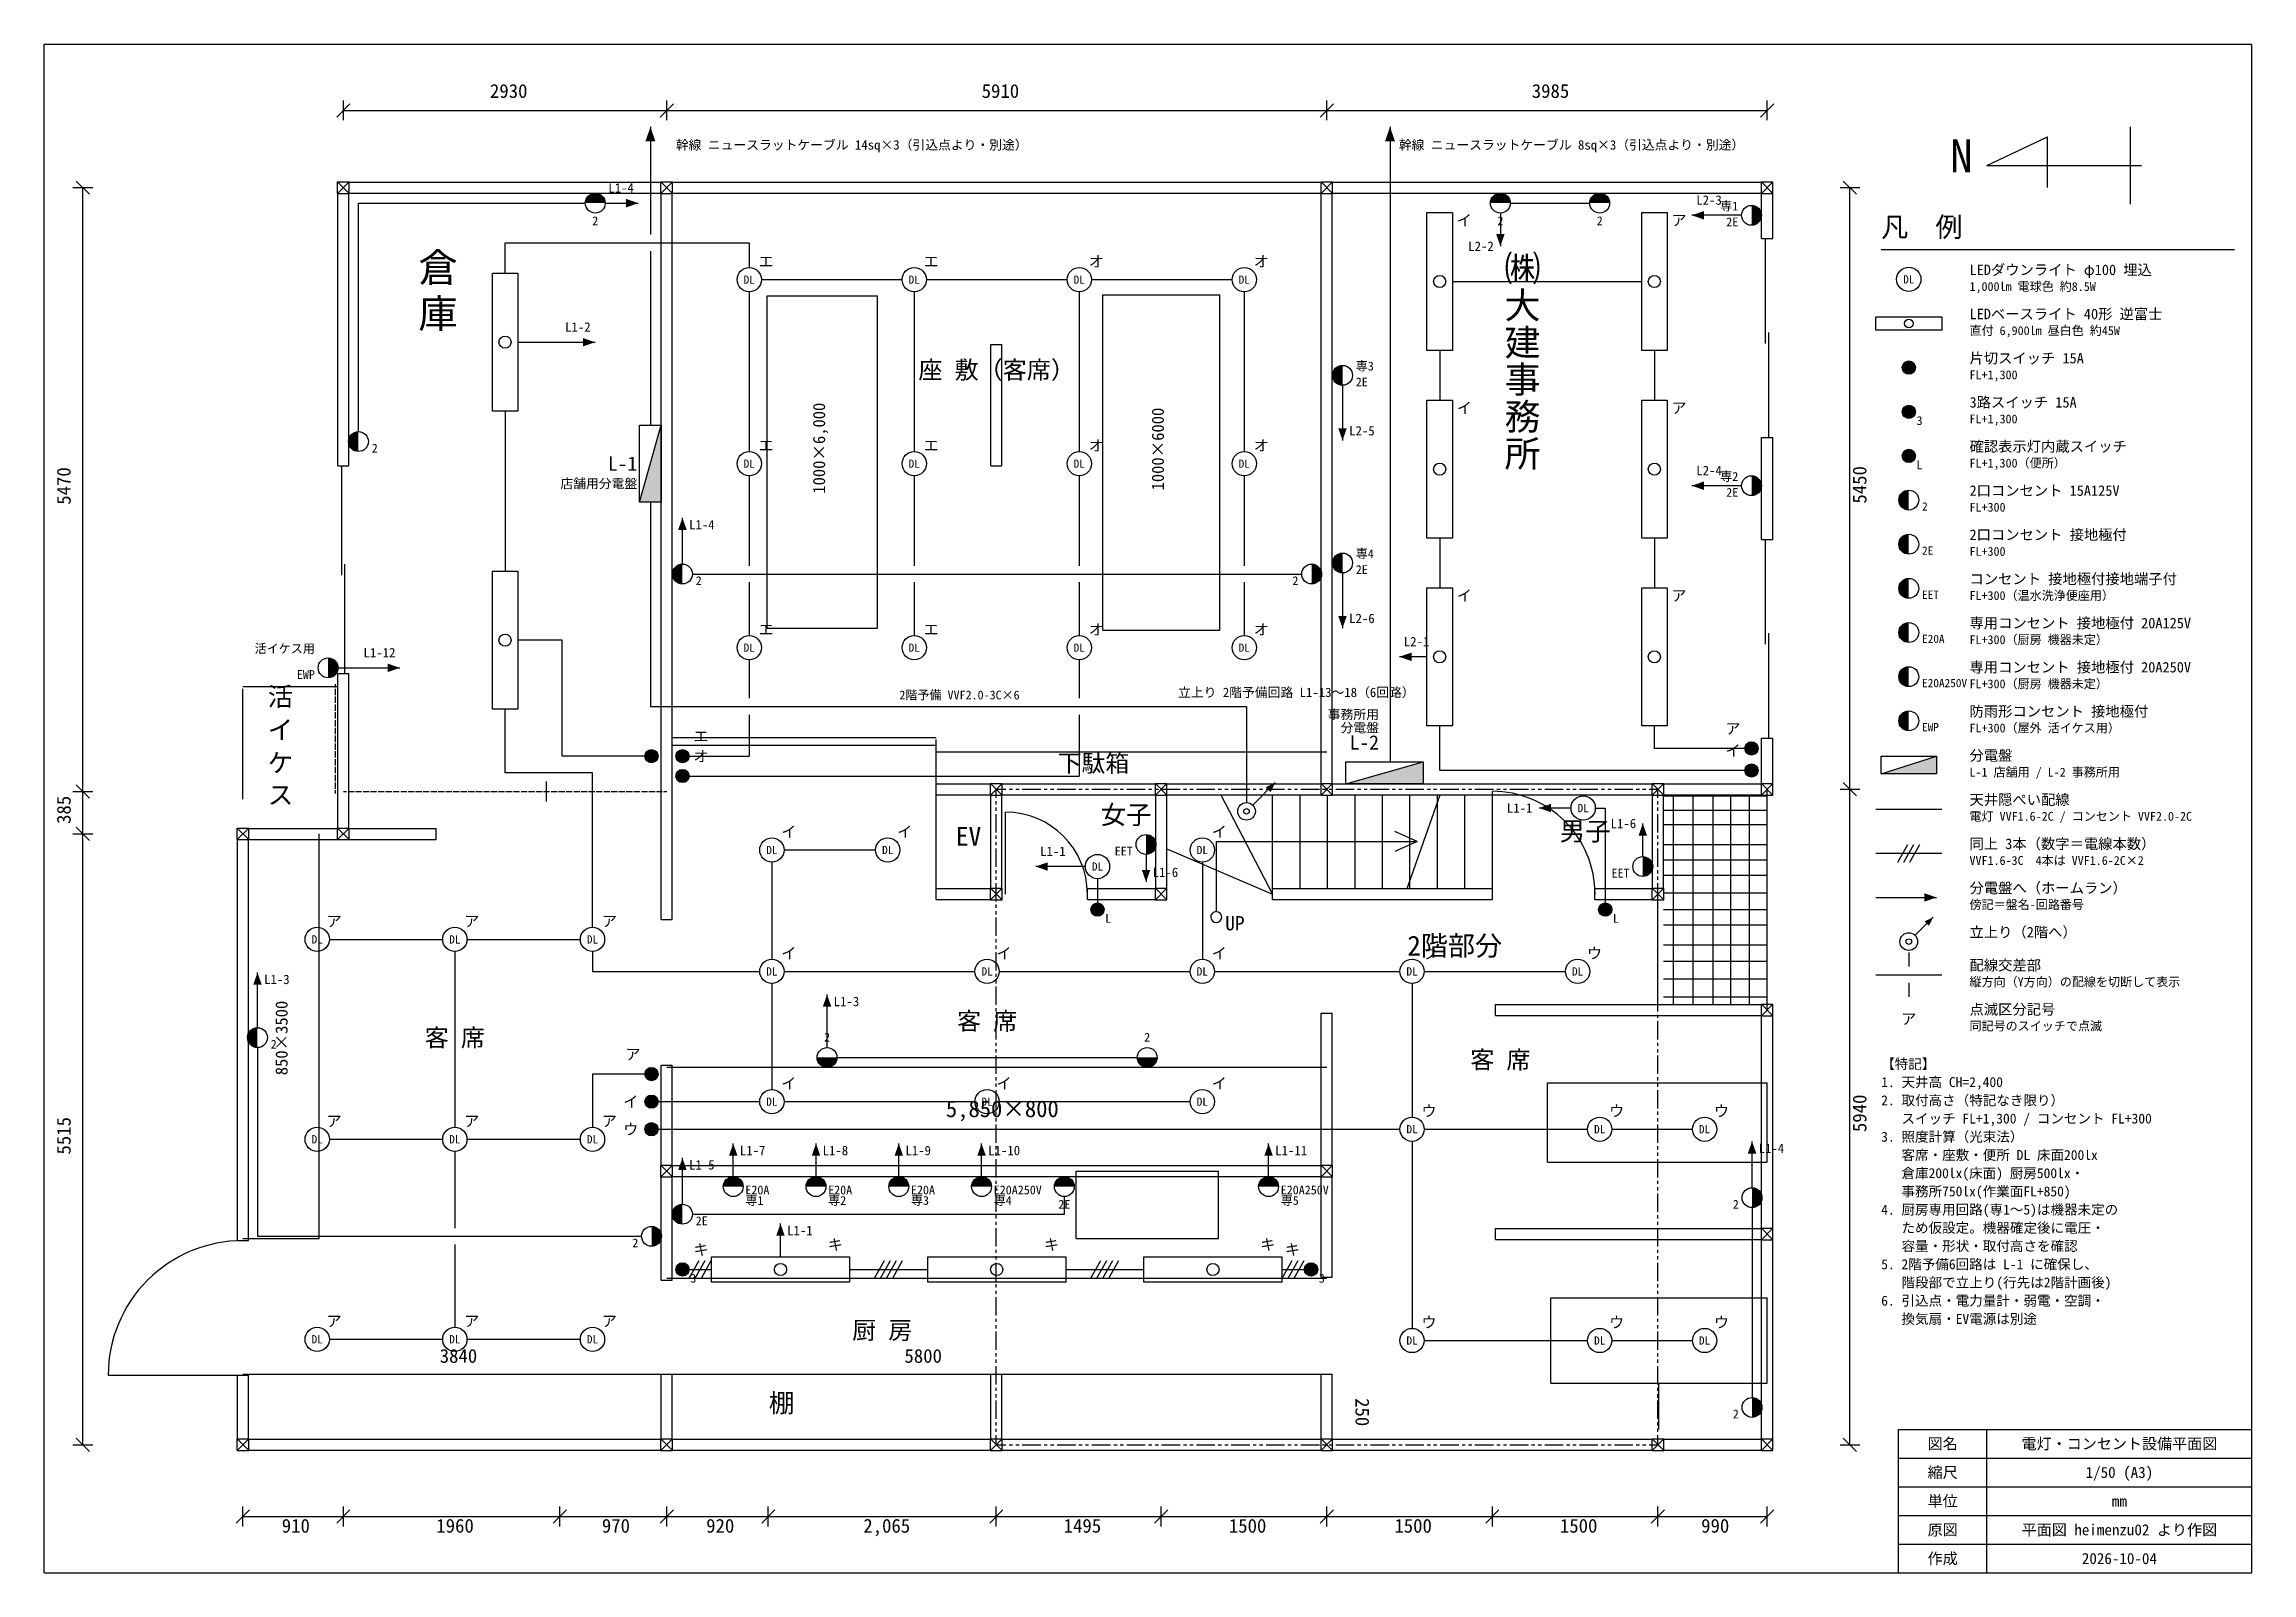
# Model space of a CAD drawing. Extents: x 507 to 20508, y 503 to 14352.
import ezdxf
from ezdxf.enums import TextEntityAlignment as Align

# ---------------------------------------------------------------- set-up
doc = ezdxf.new("R2010")
doc.units = 0
doc.header["$LTSCALE"] = 50
for name, color, linetype in [('コンセント', 5, 'CONTINUOUS'), ('スイッチ', 6, 'CONTINUOUS'), ('傍記', 7, 'CONTINUOUS'), ('凡例', 7, 'CONTINUOUS'), ('分電盤', 1, 'CONTINUOUS'), ('図枠', 7, 'CONTINUOUS'), ('幹線', 1, 'CONTINUOUS'), ('建築', 8, 'CONTINUOUS'), ('建築_寸法', 8, 'CONTINUOUS'), ('建築_文字', 8, 'CONTINUOUS'), ('注記', 7, 'CONTINUOUS'), ('照明器具', 6, 'CONTINUOUS'), ('表題欄', 7, 'CONTINUOUS'), ('配線_2階予備', 30, 'CONTINUOUS'), ('配線_コンセント', 4, 'CONTINUOUS'), ('配線_電灯', 3, 'CONTINUOUS')]:
    doc.layers.add(name, color=color, linetype=linetype)
doc.styles.add('JP', font='msgothic.ttf')

msp = doc.modelspace()

# ---------------------------------------------------------------- texts
at = {"layer": 'スイッチ', "style": 'JP'}
for s, p in [('L', (10120, 6471.94)), ('L', (14720, 6471.94)), ('3', (6360, 3211.94)), ('3', (12055, 3211.94))]:
    msp.add_text(s, height=80, dxfattribs=at).set_placement(p, align=Align.TOP_LEFT)
at = {"layer": '傍記', "style": 'JP'}
for s, height, p in [('幹線 ニュースラットケーブル 14sq×3（引込点より・別途）', 85, (6230, 13371.94)), ('幹線 ニュースラットケーブル 8sq×3（引込点より・別途）', 85, (12780, 13371.94)), ('L2-3', 85, (15475, 12871.94)), ('エ', 100, (6980, 12303.94)), ('エ', 100, (8475, 12303.94)), ('オ', 100, (9970, 12303.94)), ('オ', 100, (11465, 12303.94)), ('専3', 80, (12390, 11371.94)), ('L2-5', 85, (12330, 10781.94)), ('エ', 100, (6980, 10636.94)), ('エ', 100, (8475, 10636.94)), ('オ', 100, (9970, 10636.94)), ('オ', 100, (11465, 10636.94)), ('L2-4', 85, (15475, 10421.94)), ('専4', 80, (12390, 9671.94)), ('エ', 100, (6980, 8969.94)), ('エ', 100, (8475, 8969.94)), ('オ', 100, (9970, 8969.94)), ('オ', 100, (11465, 8969.94)), ('L2-6', 85, (12330, 9081.94)), ('L2-1', 85, (12825, 8871.94)), ('立上り 2階予備回路 L1-13～18（6回路）', 85, (10780, 8411.94)), ('エ', 100, (6390, 8001.94)), ('オ', 100, (6390, 7821.94)), ('イ', 100, (7185, 7136.94)), ('イ', 100, (8235, 7136.94)), ('イ', 100, (11085, 7136.94)), ('L1-1', 85, (9530, 6971.94)), ('L1-6', 85, (10550, 6781.94)), ('ア', 100, (3066, 6326.94)), ('ア', 100, (4313, 6326.94)), ('ア', 100, (5560, 6326.94)), ('イ', 100, (7185, 6036.94)), ('イ', 100, (9135, 6036.94)), ('イ', 100, (11085, 6036.94)), ('ウ', 100, (12985, 6036.94)), ('ウ', 100, (14485, 6036.94)), ('イ', 100, (7185, 4856.94)), ('イ', 100, (9135, 4856.94)), ('イ', 100, (11085, 4856.94)), ('ア', 100, (3066, 4515.94)), ('ア', 100, (4313, 4515.94)), ('ア', 100, (5560, 4515.94)), ('ウ', 100, (12985, 4606.94)), ('ウ', 100, (14685, 4606.94)), ('ウ', 100, (15635, 4606.94)), ('キ', 100, (6390, 3351.94)), ('ア', 100, (3066, 2703.94)), ('ア', 100, (4313, 2703.94)), ('ア', 100, (5560, 2703.94)), ('ウ', 100, (12985, 2692.94)), ('ウ', 100, (14685, 2692.94)), ('ウ', 100, (15635, 2692.94))]:
    msp.add_text(s, height=height, dxfattribs=at).set_placement(p, align=Align.BOTTOM_LEFT)
for s, height, p in [('L1-4', 85, (5850, 12981.94)), ('専1', 80, (15855, 12821.94)), ('L1-2', 85, (5458, 11721.94)), ('専2', 80, (15855, 10371.94)), ('活イケス用', 80, (2960, 8811.94)), ('L1-12', 85, (3690, 8771.94)), ('事務所用', 85, (12600, 8211.94)), ('分電盤', 85, (12600, 8091.94)), ('ア', 100, (15875, 8071.94)), ('L-2', 130, (12600, 7921.94)), ('イ', 100, (15875, 7871.94)), ('ア', 100, (5910, 5121.94)), ('キ', 100, (7743, 3396.94)), ('キ', 100, (9702, 3396.94)), ('キ', 100, (11661, 3396.94)), ('キ', 100, (11885, 3351.94))]:
    msp.add_text(s, height=height, dxfattribs=at).set_placement(p, align=Align.BOTTOM_RIGHT)
for s, height, p in [('イ', 100, (13305, 12806.94)), ('ア', 100, (15250, 12806.94)), ('2E', 80, (12390, 11331.94)), ('イ', 100, (13305, 11106.94)), ('ア', 100, (15250, 11106.94)), ('2', 80, (3475, 10731.94)), ('L1-4', 85, (6350, 10041.94)), ('2E', 80, (12390, 9631.94)), ('2', 80, (6410, 9531.94)), ('イ', 100, (13305, 9406.94)), ('ア', 100, (15250, 9406.94)), ('L1-3', 85, (2500, 5921.94)), ('L1-3', 85, (7660, 5721.94)), ('2', 80, (2560, 5331.94)), ('L1-5', 85, (6350, 4241.94)), ('L1-7', 85, (6810, 4371.94)), ('L1-8', 85, (7560, 4371.94)), ('L1-9', 85, (8310, 4371.94)), ('L1-10', 85, (9060, 4371.94)), ('L1-11', 85, (11660, 4371.94)), ('L1-4', 85, (16040, 4391.94)), ('E20A', 80, (6860, 4011.94)), ('E20A', 80, (7610, 4011.94)), ('E20A', 80, (8360, 4011.94)), ('E20A250V', 80, (9110, 4011.94)), ('E20A250V', 80, (11710, 4011.94)), ('専1', 80, (6860, 3916.94)), ('専2', 80, (7610, 3916.94)), ('専3', 80, (8360, 3916.94)), ('専4', 80, (9110, 3916.94)), ('専5', 80, (11710, 3916.94)), ('2E', 80, (6410, 3731.94)), ('L1-1', 85, (7238, 3646.94))]:
    msp.add_text(s, height=height, dxfattribs=at).set_placement(p, align=Align.TOP_LEFT)
for s, p in [('2', (5500, 12791.94)), ('2', (13700, 12791.94)), ('2', (14600, 12791.94)), ('2E', (9750, 3881.94))]:
    msp.add_text(s, height=80, dxfattribs=at).set_placement(p, align=Align.TOP_CENTER)
for s, p in [('2E', (15855, 12781.94)), ('2E', (15855, 10331.94)), ('2', (11870, 9531.94)), ('EWP', (2960, 8681.94)), ('EET', (10370, 7081.94)), ('EET', (14870, 6881.94)), ('2', (15860, 3881.94)), ('2', (5890, 3531.94)), ('2', (15860, 1981.94))]:
    msp.add_text(s, height=80, dxfattribs=at).set_placement(p, align=Align.TOP_RIGHT)
for s, height, p in [('L2-2', 85, (13640, 12521.94)), ('L-1', 130, (5880, 10551.94)), ('店舗用分電盤', 85, (5880, 10371.94)), ('L1-1', 85, (13990, 7431.94)), ('L1-6', 85, (14930, 7291.94)), ('イ', 100, (5890, 4771.94)), ('ウ', 100, (5890, 4521.94))]:
    msp.add_text(s, height=height, dxfattribs=at).set_placement(p, align=Align.MIDDLE_RIGHT)
for s, p in [('2階予備 VVF2.0-3C×6', (8800, 8391.94)), ('2', (7600, 5291.94)), ('2', (10500, 5291.94))]:
    msp.add_text(s, height=80, dxfattribs=at).set_placement(p, align=Align.BOTTOM_CENTER)
at = {"layer": '凡例', "style": 'JP'}
for s, height, p in [('凡\u3000例', 180, (17150, 12551.94)), ('LEDダウンライト φ100 埋込', 95, (17950, 12231.94)), ('LEDベースライト 40形 逆富士', 95, (17950, 11831.94)), ('片切スイッチ 15A', 95, (17950, 11431.94)), ('3路スイッチ 15A', 95, (17950, 11031.94)), ('確認表示灯内蔵スイッチ', 95, (17950, 10631.94)), ('2口コンセント 15A125V', 95, (17950, 10231.94)), ('2口コンセント 接地極付', 95, (17950, 9831.94)), ('コンセント 接地極付接地端子付', 95, (17950, 9431.94)), ('専用コンセント 接地極付 20A125V', 95, (17950, 9031.94)), ('専用コンセント 接地極付 20A250V', 95, (17950, 8631.94)), ('防雨形コンセント 接地極付', 95, (17950, 8231.94)), ('分電盤', 95, (17950, 7831.94)), ('天井隠ぺい配線', 95, (17950, 7431.94)), ('同上 3本（数字＝電線本数）', 95, (17950, 7031.94)), ('分電盤へ（ホームラン）', 95, (17950, 6631.94)), ('立上り（2階へ）', 95, (17950, 6231.94)), ('配線交差部', 95, (17950, 5931.94)), ('点滅区分記号', 95, (17950, 5531.94))]:
    msp.add_text(s, height=height, dxfattribs=at).set_placement(p, align=Align.BOTTOM_LEFT)
for s, height, p in [('DL', 75, (17400, 12221.94)), ('ア', 100, (17400, 5521.94))]:
    msp.add_text(s, height=height, dxfattribs=at).set_placement(p, align=Align.MIDDLE_CENTER)
for s, height, p in [('1,000lm 電球色 約8.5W', 80, (17950, 12196.94)), ('直付 6,900lm 昼白色 約45W', 80, (17950, 11796.94)), ('FL+1,300', 80, (17950, 11396.94)), ('3', 80, (17470, 10981.94)), ('FL+1,300', 80, (17950, 10996.94)), ('FL+1,300（便所）', 80, (17950, 10596.94)), ('L', 80, (17470, 10581.94)), ('2', 75, (17520, 10201.94)), ('FL+300', 80, (17950, 10196.94)), ('2E', 75, (17520, 9801.94)), ('FL+300', 80, (17950, 9796.94)), ('EET', 75, (17520, 9401.94)), ('FL+300（温水洗浄便座用）', 80, (17950, 9396.94)), ('E20A', 75, (17520, 9001.94)), ('FL+300（厨房 機器未定）', 80, (17950, 8996.94)), ('E20A250V', 75, (17520, 8601.94)), ('FL+300（厨房 機器未定）', 80, (17950, 8596.94)), ('EWP', 75, (17520, 8201.94)), ('FL+300（屋外 活イケス用）', 80, (17950, 8196.94)), ('L-1 店舗用 / L-2 事務所用', 80, (17950, 7796.94)), ('電灯 VVF1.6-2C / コンセント VVF2.0-2C', 80, (17950, 7396.94)), ('VVF1.6-3C\u30004本は VVF1.6-2C×2', 80, (17950, 6996.94)), ('傍記＝盤名-回路番号', 80, (17950, 6596.94)), ('縦方向（Y方向）の配線を切断して表示', 80, (17950, 5896.94)), ('同記号のスイッチで点滅', 80, (17950, 5496.94))]:
    msp.add_text(s, height=height, dxfattribs=at).set_placement(p, align=Align.TOP_LEFT)
at = {"layer": '建築_寸法', "style": 'JP'}
for s, p in [('2930', (4546.03, 13865.58)), ('5910', (9000.56, 13865.58)), ('3985', (13984.25, 13865.58)), ('910', (2660.09, 867.13)), ('1960', (4060.26, 867.13)), ('970', (5559.92, 867.13)), ('920', (6505.01, 867.13)), ('2,065', (7928.47, 867.13)), ('1495', (9743.51, 867.13)), ('1500', (11239.99, 867.13)), ('1500', (12739.65, 867.13)), ('1500', (14239.31, 867.13)), ('990', (15518.84, 867.13))]:
    msp.add_text(s, height=124.9, dxfattribs=at).set_placement(p)
for s, p in [('5470', (747.67, 10179.41)), ('385', (747.67, 7288.04)), ('5515', (747.67, 4292.95))]:
    msp.add_text(s, height=124.9, rotation=90, dxfattribs=at).set_placement(p)
at = {"layer": '建築_文字', "style": 'JP'}
for s, height, p in [('N', 298.4, (17775.23, 13190.36)), ('倉', 260.3, (3898.33, 12197.65)), ('㈱', 239.2, (13737.66, 12201.88)), ('庫', 260.3, (3898.33, 11781.72)), ('大', 239.2, (13737.66, 11866.39)), ('建', 239.2, (13737.66, 11529.84)), ('事', 239.2, (13737.66, 11194.35)), ('務', 239.2, (13737.66, 10857.8)), ('所', 239.2, (13737.66, 10522.3)), ('活', 169.3, (2533.08, 8356.96)), ('イ', 169.3, (2533.08, 8056.39)), ('ケ', 169.3, (2533.08, 7756.88)), ('下駄箱', 158.7, (9688.47, 7759)), ('ス', 169.3, (2533.08, 7466.9)), ('女子', 169.3, (10077.94, 7286.98)), ('EV', 169.3, (8766.67, 7092.25)), ('男子', 169.3, (14237.19, 7137.76)), ('UP', 129.1, (11207.18, 6323.9)), ('2階部分', 179.9, (12857.12, 6095.3)), ('5,850×800', 150.3, (8676.71, 4631.62)), ('3840', 124.9, (4090.95, 2405.95)), ('5800', 124.9, (8301, 2405.95)), ('棚', 169.3, (7073.34, 1957.22))]:
    msp.add_text(s, height=height, dxfattribs=at).set_placement(p)
for s, height, rotation, p in [('1000×6,000', 110.1, 90, (7582.39, 10279.95)), ('1000×6000', 110.1, 90, (10651.56, 10309.58)), ('5450', 124.9, 90, (17016.37, 10189.99)), ('850×3500', 110.1, 90, (2713, 5011.57)), ('5940', 124.9, 90, (17016.37, 4496.16)), ('250', 124.9, 270, (12387.22, 2086.33))]:
    msp.add_text(s, height=height, rotation=rotation, dxfattribs=at).set_placement(p)
at = {"layer": '注記', "style": 'JP'}
for s, p in [('座 敷（客席）', (9137, 11401.94)), ('客 席', (9050, 5501.94)), ('客 席', (4228, 5351.94)), ('客 席', (13700, 5151.94)), ('厨 房', (8100, 2701.94))]:
    msp.add_text(s, height=160, dxfattribs=at).set_placement(p, align=Align.MIDDLE_CENTER)
for s, p in [('1. 天井高 CH=2,400', (17150, 4876.94)), ('【特記】', (17150, 5041.94)), ('2. 取付高さ（特記なき限り）', (17150, 4711.94)), ('   スイッチ FL+1,300 / コンセント FL+300', (17150, 4546.94)), ('3. 照度計算（光束法）', (17150, 4381.94)), ('   客席・座敷・便所 DL 床面200lx', (17150, 4216.94)), ('   倉庫200lx(床面) 厨房500lx・', (17150, 4051.94)), ('   事務所750lx(作業面FL+850)', (17150, 3886.94)), ('4. 厨房専用回路(専1～5)は機器未定の', (17150, 3721.94)), ('   ため仮設定。機器確定後に電圧・', (17150, 3556.94)), ('   容量・形状・取付高さを確認', (17150, 3391.94)), ('5. 2階予備6回路は L-1 に確保し、', (17150, 3226.94)), ('6. 引込点・電力量計・弱電・空調・', (17150, 2896.94)), ('   階段部で立上り(行先は2階計画後)', (17150, 3061.94)), ('   換気扇・EV電源は別途', (17150, 2731.94))]:
    msp.add_text(s, height=90, dxfattribs=at).set_placement(p, align=Align.BOTTOM_LEFT)
at = {"layer": '照明器具', "style": 'JP'}
for p in [(6895, 12218.94), (8390, 12218.94), (9885, 12218.94), (11380, 12218.94), (6895, 10551.94), (8390, 10551.94), (9885, 10551.94), (11380, 10551.94), (6895, 8884.94), (8390, 8884.94), (9885, 8884.94), (11380, 8884.94), (14450, 7431.94), (7100, 7051.94), (8150, 7051.94), (11000, 7051.94), (10050, 6901.94), (2981, 6241.94), (4228, 6241.94), (5475, 6241.94), (7100, 5951.94), (9050, 5951.94), (11000, 5951.94), (12900, 5951.94), (14400, 5951.94), (7100, 4771.94), (9050, 4771.94), (11000, 4771.94), (2981, 4430.94), (4228, 4430.94), (5475, 4430.94), (12900, 4521.94), (14600, 4521.94), (15550, 4521.94), (2981, 2618.94), (4228, 2618.94), (5475, 2618.94), (12900, 2607.94), (14600, 2607.94), (15550, 2607.94)]:
    msp.add_text('DL', height=75, dxfattribs=at).set_placement(p, align=Align.MIDDLE_CENTER)
at = {"layer": '表題欄', "style": 'JP'}
for s, p in [('図名', (17707, 1672.94)), ('電灯・コンセント設備平面図', (19308, 1672.94)), ('縮尺', (17707, 1412.94)), ('1/50 (A3)', (19308, 1412.94)), ('単位', (17707, 1152.94)), ('mm', (19308, 1152.94)), ('原図', (17707, 892.94)), ('平面図 heimenzu02 より作図', (19308, 892.94)), ('作成', (17707, 632.94)), ('2026-10-04', (19308, 632.94))]:
    msp.add_text(s, height=100, dxfattribs=at).set_placement(p, align=Align.MIDDLE_CENTER)

# ---------------------------------------------------------------- linework, layer by layer
at = {"layer": 'コンセント'}
for centre in [(5500, 12911.94), (13700, 12911.94), (14600, 12911.94), (15975, 12801.94), (12270, 11351.94), (3355, 10751.94), (15975, 10351.94), (6290, 9551.94), (11990, 9551.94), (12270, 9651.94), (3080, 8701.94), (10490, 7101.94), (14990, 6901.94), (2440, 5351.94), (7600, 5171.94), (10500, 5171.94), (6750, 4001.94), (7500, 4001.94), (8250, 4001.94), (9000, 4001.94), (9750, 4001.94), (11600, 4001.94), (6290, 3751.94), (15980, 3901.94), (6010, 3551.94), (15980, 2001.94)]:
    msp.add_circle(centre, 90, dxfattribs=at)
for points in [[(5500, 12911.94), (5465.56, 12995.09), (5500, 13001.94)], [(5500, 12911.94), (5500, 13001.94), (5534.44, 12995.09)], [(13700, 12911.94), (13665.56, 12995.09), (13700, 13001.94)], [(13700, 12911.94), (13700, 13001.94), (13734.44, 12995.09)], [(14600, 12911.94), (14565.56, 12995.09), (14600, 13001.94)], [(14600, 12911.94), (14600, 13001.94), (14634.44, 12995.09)], [(5500, 12911.94), (5410, 12911.94), (5416.85, 12946.39)], [(5500, 12911.94), (5416.85, 12946.39), (5436.36, 12975.58)], [(5500, 12911.94), (5436.36, 12975.58), (5465.56, 12995.09)], [(5500, 12911.94), (5534.44, 12995.09), (5563.64, 12975.58)], [(5500, 12911.94), (5563.64, 12975.58), (5583.15, 12946.39)], [(5500, 12911.94), (5583.15, 12946.39), (5590, 12911.94)], [(13700, 12911.94), (13610, 12911.94), (13616.85, 12946.39)], [(13700, 12911.94), (13616.85, 12946.39), (13636.36, 12975.58)], [(13700, 12911.94), (13636.36, 12975.58), (13665.56, 12995.09)], [(13700, 12911.94), (13734.44, 12995.09), (13763.64, 12975.58)], [(13700, 12911.94), (13763.64, 12975.58), (13783.15, 12946.39)], [(13700, 12911.94), (13783.15, 12946.39), (13790, 12911.94)], [(14600, 12911.94), (14510, 12911.94), (14516.85, 12946.39)], [(14600, 12911.94), (14516.85, 12946.39), (14536.36, 12975.58)], [(14600, 12911.94), (14536.36, 12975.58), (14565.56, 12995.09)], [(14600, 12911.94), (14634.44, 12995.09), (14663.64, 12975.58)], [(14600, 12911.94), (14663.64, 12975.58), (14683.15, 12946.39)], [(14600, 12911.94), (14683.15, 12946.39), (14690, 12911.94)], [(15975, 12801.94), (15975, 12891.94), (16009.44, 12885.09)], [(15975, 12801.94), (16009.44, 12885.09), (16038.64, 12865.58)], [(15975, 12801.94), (16038.64, 12865.58), (16058.15, 12836.39)], [(15975, 12801.94), (16058.15, 12836.39), (16065, 12801.94)], [(15975, 12801.94), (16065, 12801.94), (16058.15, 12767.5)], [(15975, 12801.94), (16058.15, 12767.5), (16038.64, 12738.3)], [(15975, 12801.94), (16038.64, 12738.3), (16009.44, 12718.8)], [(15975, 12801.94), (16009.44, 12718.8), (15975, 12711.94)], [(12270, 11351.94), (12186.85, 11386.39), (12206.36, 11415.58)], [(12270, 11351.94), (12206.36, 11415.58), (12235.56, 11435.09)], [(12270, 11351.94), (12235.56, 11435.09), (12270, 11441.94)], [(12270, 11351.94), (12180, 11351.94), (12186.85, 11386.39)], [(12270, 11351.94), (12186.85, 11317.5), (12180, 11351.94)], [(12270, 11351.94), (12206.36, 11288.3), (12186.85, 11317.5)], [(12270, 11351.94), (12235.56, 11268.8), (12206.36, 11288.3)], [(12270, 11351.94), (12270, 11261.94), (12235.56, 11268.8)], [(3355, 10751.94), (3271.85, 10786.39), (3291.36, 10815.58)], [(3355, 10751.94), (3291.36, 10815.58), (3320.56, 10835.09)], [(3355, 10751.94), (3320.56, 10835.09), (3355, 10841.94)], [(3355, 10751.94), (3265, 10751.94), (3271.85, 10786.39)], [(3355, 10751.94), (3271.85, 10717.5), (3265, 10751.94)], [(3355, 10751.94), (3291.36, 10688.3), (3271.85, 10717.5)], [(3355, 10751.94), (3320.56, 10668.8), (3291.36, 10688.3)], [(3355, 10751.94), (3355, 10661.94), (3320.56, 10668.8)], [(15975, 10351.94), (15975, 10441.94), (16009.44, 10435.09)], [(15975, 10351.94), (16009.44, 10435.09), (16038.64, 10415.58)], [(15975, 10351.94), (16038.64, 10415.58), (16058.15, 10386.39)], [(15975, 10351.94), (16058.15, 10386.39), (16065, 10351.94)], [(15975, 10351.94), (16065, 10351.94), (16058.15, 10317.5)], [(15975, 10351.94), (16058.15, 10317.5), (16038.64, 10288.3)], [(15975, 10351.94), (16038.64, 10288.3), (16009.44, 10268.8)], [(15975, 10351.94), (16009.44, 10268.8), (15975, 10261.94)], [(6290, 9551.94), (6206.85, 9586.39), (6226.36, 9615.58)], [(6290, 9551.94), (6226.36, 9615.58), (6255.56, 9635.09)], [(6290, 9551.94), (6255.56, 9635.09), (6290, 9641.94)], [(11990, 9551.94), (11990, 9641.94), (12024.44, 9635.09)], [(11990, 9551.94), (12024.44, 9635.09), (12053.64, 9615.58)], [(11990, 9551.94), (12053.64, 9615.58), (12073.15, 9586.39)], [(12270, 9651.94), (12180, 9651.94), (12186.85, 9686.39)], [(12270, 9651.94), (12186.85, 9617.5), (12180, 9651.94)], [(12270, 9651.94), (12186.85, 9686.39), (12206.36, 9715.58)], [(12270, 9651.94), (12206.36, 9588.3), (12186.85, 9617.5)], [(12270, 9651.94), (12206.36, 9715.58), (12235.56, 9735.09)], [(12270, 9651.94), (12235.56, 9568.8), (12206.36, 9588.3)], [(12270, 9651.94), (12235.56, 9735.09), (12270, 9741.94)], [(12270, 9651.94), (12270, 9561.94), (12235.56, 9568.8)], [(6290, 9551.94), (6200, 9551.94), (6206.85, 9586.39)], [(6290, 9551.94), (6206.85, 9517.5), (6200, 9551.94)], [(6290, 9551.94), (6226.36, 9488.3), (6206.85, 9517.5)], [(6290, 9551.94), (6255.56, 9468.8), (6226.36, 9488.3)], [(6290, 9551.94), (6290, 9461.94), (6255.56, 9468.8)], [(11990, 9551.94), (12073.15, 9586.39), (12080, 9551.94)], [(11990, 9551.94), (12080, 9551.94), (12073.15, 9517.5)], [(11990, 9551.94), (12073.15, 9517.5), (12053.64, 9488.3)], [(11990, 9551.94), (12053.64, 9488.3), (12024.44, 9468.8)], [(11990, 9551.94), (12024.44, 9468.8), (11990, 9461.94)], [(3080, 8701.94), (3080, 8791.94), (3114.44, 8785.09)], [(3080, 8701.94), (3114.44, 8785.09), (3143.64, 8765.58)], [(3080, 8701.94), (3143.64, 8765.58), (3163.15, 8736.39)], [(3080, 8701.94), (3163.15, 8736.39), (3170, 8701.94)], [(3080, 8701.94), (3170, 8701.94), (3163.15, 8667.5)], [(3080, 8701.94), (3163.15, 8667.5), (3143.64, 8638.3)], [(3080, 8701.94), (3143.64, 8638.3), (3114.44, 8618.8)], [(3080, 8701.94), (3114.44, 8618.8), (3080, 8611.94)], [(10490, 7101.94), (10490, 7191.94), (10524.44, 7185.09)], [(10490, 7101.94), (10524.44, 7185.09), (10553.64, 7165.58)], [(10490, 7101.94), (10553.64, 7165.58), (10573.15, 7136.39)], [(10490, 7101.94), (10573.15, 7136.39), (10580, 7101.94)], [(10490, 7101.94), (10580, 7101.94), (10573.15, 7067.5)], [(10490, 7101.94), (10573.15, 7067.5), (10553.64, 7038.3)], [(10490, 7101.94), (10553.64, 7038.3), (10524.44, 7018.8)], [(10490, 7101.94), (10524.44, 7018.8), (10490, 7011.94)], [(14990, 6901.94), (14990, 6991.94), (15024.44, 6985.09)], [(14990, 6901.94), (15024.44, 6985.09), (15053.64, 6965.58)], [(14990, 6901.94), (15053.64, 6965.58), (15073.15, 6936.39)], [(14990, 6901.94), (15073.15, 6936.39), (15080, 6901.94)], [(14990, 6901.94), (15080, 6901.94), (15073.15, 6867.5)], [(14990, 6901.94), (15073.15, 6867.5), (15053.64, 6838.3)], [(14990, 6901.94), (15053.64, 6838.3), (15024.44, 6818.8)], [(14990, 6901.94), (15024.44, 6818.8), (14990, 6811.94)], [(2440, 5351.94), (2356.85, 5386.39), (2376.36, 5415.58)], [(2440, 5351.94), (2376.36, 5415.58), (2405.56, 5435.09)], [(2440, 5351.94), (2405.56, 5435.09), (2440, 5441.94)], [(2440, 5351.94), (2350, 5351.94), (2356.85, 5386.39)], [(2440, 5351.94), (2356.85, 5317.5), (2350, 5351.94)], [(2440, 5351.94), (2376.36, 5288.3), (2356.85, 5317.5)], [(2440, 5351.94), (2405.56, 5268.8), (2376.36, 5288.3)], [(2440, 5351.94), (2440, 5261.94), (2405.56, 5268.8)], [(7600, 5171.94), (7516.85, 5137.5), (7510, 5171.94)], [(7600, 5171.94), (7536.36, 5108.3), (7516.85, 5137.5)], [(7600, 5171.94), (7565.56, 5088.8), (7536.36, 5108.3)], [(7600, 5171.94), (7600, 5081.94), (7565.56, 5088.8)], [(7600, 5171.94), (7690, 5171.94), (7683.15, 5137.5)], [(7600, 5171.94), (7683.15, 5137.5), (7663.64, 5108.3)], [(7600, 5171.94), (7663.64, 5108.3), (7634.44, 5088.8)], [(7600, 5171.94), (7634.44, 5088.8), (7600, 5081.94)], [(10500, 5171.94), (10416.85, 5137.5), (10410, 5171.94)], [(10500, 5171.94), (10436.36, 5108.3), (10416.85, 5137.5)], [(10500, 5171.94), (10465.56, 5088.8), (10436.36, 5108.3)], [(10500, 5171.94), (10500, 5081.94), (10465.56, 5088.8)], [(10500, 5171.94), (10590, 5171.94), (10583.15, 5137.5)], [(10500, 5171.94), (10583.15, 5137.5), (10563.64, 5108.3)], [(10500, 5171.94), (10563.64, 5108.3), (10534.44, 5088.8)], [(10500, 5171.94), (10534.44, 5088.8), (10500, 5081.94)], [(6750, 4001.94), (6660, 4001.94), (6666.85, 4036.39)], [(6750, 4001.94), (6666.85, 4036.39), (6686.36, 4065.58)], [(6750, 4001.94), (6686.36, 4065.58), (6715.56, 4085.09)], [(6750, 4001.94), (6715.56, 4085.09), (6750, 4091.94)], [(6750, 4001.94), (6750, 4091.94), (6784.44, 4085.09)], [(6750, 4001.94), (6784.44, 4085.09), (6813.64, 4065.58)], [(6750, 4001.94), (6813.64, 4065.58), (6833.15, 4036.39)], [(6750, 4001.94), (6833.15, 4036.39), (6840, 4001.94)], [(7500, 4001.94), (7410, 4001.94), (7416.85, 4036.39)], [(7500, 4001.94), (7416.85, 4036.39), (7436.36, 4065.58)], [(7500, 4001.94), (7436.36, 4065.58), (7465.56, 4085.09)], [(7500, 4001.94), (7465.56, 4085.09), (7500, 4091.94)], [(7500, 4001.94), (7500, 4091.94), (7534.44, 4085.09)], [(7500, 4001.94), (7534.44, 4085.09), (7563.64, 4065.58)], [(7500, 4001.94), (7563.64, 4065.58), (7583.15, 4036.39)], [(7500, 4001.94), (7583.15, 4036.39), (7590, 4001.94)], [(8250, 4001.94), (8160, 4001.94), (8166.85, 4036.39)], [(8250, 4001.94), (8166.85, 4036.39), (8186.36, 4065.58)], [(8250, 4001.94), (8186.36, 4065.58), (8215.56, 4085.09)], [(8250, 4001.94), (8215.56, 4085.09), (8250, 4091.94)], [(8250, 4001.94), (8250, 4091.94), (8284.44, 4085.09)], [(8250, 4001.94), (8284.44, 4085.09), (8313.64, 4065.58)], [(8250, 4001.94), (8313.64, 4065.58), (8333.15, 4036.39)], [(8250, 4001.94), (8333.15, 4036.39), (8340, 4001.94)], [(9000, 4001.94), (8910, 4001.94), (8916.85, 4036.39)], [(9000, 4001.94), (8916.85, 4036.39), (8936.36, 4065.58)], [(9000, 4001.94), (8936.36, 4065.58), (8965.56, 4085.09)], [(9000, 4001.94), (8965.56, 4085.09), (9000, 4091.94)], [(9000, 4001.94), (9000, 4091.94), (9034.44, 4085.09)], [(9000, 4001.94), (9034.44, 4085.09), (9063.64, 4065.58)], [(9000, 4001.94), (9063.64, 4065.58), (9083.15, 4036.39)], [(9000, 4001.94), (9083.15, 4036.39), (9090, 4001.94)], [(9750, 4001.94), (9660, 4001.94), (9666.85, 4036.39)], [(9750, 4001.94), (9666.85, 4036.39), (9686.36, 4065.58)], [(9750, 4001.94), (9686.36, 4065.58), (9715.56, 4085.09)], [(9750, 4001.94), (9715.56, 4085.09), (9750, 4091.94)], [(9750, 4001.94), (9750, 4091.94), (9784.44, 4085.09)], [(9750, 4001.94), (9784.44, 4085.09), (9813.64, 4065.58)], [(9750, 4001.94), (9813.64, 4065.58), (9833.15, 4036.39)], [(9750, 4001.94), (9833.15, 4036.39), (9840, 4001.94)], [(11600, 4001.94), (11510, 4001.94), (11516.85, 4036.39)], [(11600, 4001.94), (11516.85, 4036.39), (11536.36, 4065.58)], [(11600, 4001.94), (11536.36, 4065.58), (11565.56, 4085.09)], [(11600, 4001.94), (11565.56, 4085.09), (11600, 4091.94)], [(11600, 4001.94), (11600, 4091.94), (11634.44, 4085.09)], [(11600, 4001.94), (11634.44, 4085.09), (11663.64, 4065.58)], [(11600, 4001.94), (11663.64, 4065.58), (11683.15, 4036.39)], [(11600, 4001.94), (11683.15, 4036.39), (11690, 4001.94)], [(6290, 3751.94), (6206.85, 3786.39), (6226.36, 3815.58)], [(6290, 3751.94), (6226.36, 3815.58), (6255.56, 3835.09)], [(6290, 3751.94), (6255.56, 3835.09), (6290, 3841.94)], [(15980, 3901.94), (15980, 3991.94), (16014.44, 3985.09)], [(15980, 3901.94), (16014.44, 3985.09), (16043.64, 3965.58)], [(15980, 3901.94), (16043.64, 3965.58), (16063.15, 3936.39)], [(15980, 3901.94), (16063.15, 3936.39), (16070, 3901.94)], [(15980, 3901.94), (16070, 3901.94), (16063.15, 3867.5)], [(15980, 3901.94), (16063.15, 3867.5), (16043.64, 3838.3)], [(15980, 3901.94), (16043.64, 3838.3), (16014.44, 3818.8)], [(15980, 3901.94), (16014.44, 3818.8), (15980, 3811.94)], [(6010, 3551.94), (6010, 3641.94), (6044.44, 3635.09)], [(6010, 3551.94), (6044.44, 3635.09), (6073.64, 3615.58)], [(6010, 3551.94), (6073.64, 3615.58), (6093.15, 3586.39)], [(6290, 3751.94), (6200, 3751.94), (6206.85, 3786.39)], [(6290, 3751.94), (6206.85, 3717.5), (6200, 3751.94)], [(6290, 3751.94), (6226.36, 3688.3), (6206.85, 3717.5)], [(6290, 3751.94), (6255.56, 3668.8), (6226.36, 3688.3)], [(6290, 3751.94), (6290, 3661.94), (6255.56, 3668.8)], [(6010, 3551.94), (6093.15, 3586.39), (6100, 3551.94)], [(6010, 3551.94), (6100, 3551.94), (6093.15, 3517.5)], [(6010, 3551.94), (6093.15, 3517.5), (6073.64, 3488.3)], [(6010, 3551.94), (6073.64, 3488.3), (6044.44, 3468.8)], [(6010, 3551.94), (6044.44, 3468.8), (6010, 3461.94)], [(15980, 2001.94), (15980, 2091.94), (16014.44, 2085.09)], [(15980, 2001.94), (16014.44, 2085.09), (16043.64, 2065.58)], [(15980, 2001.94), (16043.64, 2065.58), (16063.15, 2036.39)], [(15980, 2001.94), (16063.15, 2036.39), (16070, 2001.94)], [(15980, 2001.94), (16070, 2001.94), (16063.15, 1967.5)], [(15980, 2001.94), (16063.15, 1967.5), (16043.64, 1938.3)], [(15980, 2001.94), (16043.64, 1938.3), (16014.44, 1918.8)], [(15980, 2001.94), (16014.44, 1918.8), (15980, 1911.94)]]:
    msp.add_solid(points, dxfattribs=at)
at = {"layer": 'スイッチ'}
for centre in [(15975, 7971.94), (6010, 7901.94), (6290, 7901.94), (15975, 7771.94), (6290, 7721.94), (10050, 6511.94), (14650, 6511.94), (6010, 5021.94), (6010, 4771.94), (6010, 4521.94), (6290, 3251.94), (11985, 3251.94)]:
    msp.add_circle(centre, 60, dxfattribs=at)
for points in [[(15975, 7971.94), (15915, 7971.94), (15923.04, 8001.94)], [(15975, 7971.94), (15923.04, 8001.94), (15945, 8023.91)], [(15975, 7971.94), (15945, 8023.91), (15975, 8031.94)], [(15975, 7971.94), (15975, 8031.94), (16005, 8023.91)], [(15975, 7971.94), (16005, 8023.91), (16026.96, 8001.94)], [(15975, 7971.94), (16026.96, 8001.94), (16035, 7971.94)], [(6010, 7901.94), (5950, 7901.94), (5958.04, 7931.94)], [(6010, 7901.94), (5958.04, 7871.94), (5950, 7901.94)], [(6010, 7901.94), (5958.04, 7931.94), (5980, 7953.91)], [(6010, 7901.94), (5980, 7849.98), (5958.04, 7871.94)], [(6010, 7901.94), (5980, 7953.91), (6010, 7961.94)], [(6010, 7901.94), (6010, 7841.94), (5980, 7849.98)], [(6010, 7901.94), (6010, 7961.94), (6040, 7953.91)], [(6010, 7901.94), (6040, 7953.91), (6061.96, 7931.94)], [(6010, 7901.94), (6061.96, 7931.94), (6070, 7901.94)], [(6010, 7901.94), (6070, 7901.94), (6061.96, 7871.94)], [(6010, 7901.94), (6061.96, 7871.94), (6040, 7849.98)], [(6010, 7901.94), (6040, 7849.98), (6010, 7841.94)], [(6290, 7901.94), (6230, 7901.94), (6238.04, 7931.94)], [(6290, 7901.94), (6238.04, 7871.94), (6230, 7901.94)], [(6290, 7901.94), (6238.04, 7931.94), (6260, 7953.91)], [(6290, 7901.94), (6260, 7849.98), (6238.04, 7871.94)], [(6290, 7901.94), (6260, 7953.91), (6290, 7961.94)], [(6290, 7901.94), (6290, 7841.94), (6260, 7849.98)], [(6290, 7901.94), (6290, 7961.94), (6320, 7953.91)], [(6290, 7901.94), (6320, 7953.91), (6341.96, 7931.94)], [(6290, 7901.94), (6341.96, 7931.94), (6350, 7901.94)], [(6290, 7901.94), (6350, 7901.94), (6341.96, 7871.94)], [(6290, 7901.94), (6341.96, 7871.94), (6320, 7849.98)], [(6290, 7901.94), (6320, 7849.98), (6290, 7841.94)], [(15975, 7971.94), (15923.04, 7941.94), (15915, 7971.94)], [(15975, 7771.94), (15915, 7771.94), (15923.04, 7801.94)], [(15975, 7971.94), (15945, 7919.98), (15923.04, 7941.94)], [(15975, 7771.94), (15923.04, 7801.94), (15945, 7823.91)], [(15975, 7971.94), (15975, 7911.94), (15945, 7919.98)], [(15975, 7771.94), (15945, 7823.91), (15975, 7831.94)], [(15975, 7971.94), (16035, 7971.94), (16026.96, 7941.94)], [(15975, 7971.94), (16026.96, 7941.94), (16005, 7919.98)], [(15975, 7971.94), (16005, 7919.98), (15975, 7911.94)], [(15975, 7771.94), (15975, 7831.94), (16005, 7823.91)], [(15975, 7771.94), (16005, 7823.91), (16026.96, 7801.94)], [(15975, 7771.94), (16026.96, 7801.94), (16035, 7771.94)], [(6290, 7721.94), (6230, 7721.94), (6238.04, 7751.94)], [(6290, 7721.94), (6238.04, 7691.94), (6230, 7721.94)], [(6290, 7721.94), (6238.04, 7751.94), (6260, 7773.91)], [(6290, 7721.94), (6260, 7669.98), (6238.04, 7691.94)], [(6290, 7721.94), (6260, 7773.91), (6290, 7781.94)], [(6290, 7721.94), (6290, 7661.94), (6260, 7669.98)], [(6290, 7721.94), (6290, 7781.94), (6320, 7773.91)], [(6290, 7721.94), (6320, 7773.91), (6341.96, 7751.94)], [(6290, 7721.94), (6341.96, 7751.94), (6350, 7721.94)], [(6290, 7721.94), (6350, 7721.94), (6341.96, 7691.94)], [(6290, 7721.94), (6341.96, 7691.94), (6320, 7669.98)], [(6290, 7721.94), (6320, 7669.98), (6290, 7661.94)], [(15975, 7771.94), (15923.04, 7741.94), (15915, 7771.94)], [(15975, 7771.94), (15945, 7719.98), (15923.04, 7741.94)], [(15975, 7771.94), (15975, 7711.94), (15945, 7719.98)], [(15975, 7771.94), (16035, 7771.94), (16026.96, 7741.94)], [(15975, 7771.94), (16026.96, 7741.94), (16005, 7719.98)], [(15975, 7771.94), (16005, 7719.98), (15975, 7711.94)], [(10050, 6511.94), (9990, 6511.94), (9998.04, 6541.94)], [(10050, 6511.94), (9998.04, 6481.94), (9990, 6511.94)], [(10050, 6511.94), (9998.04, 6541.94), (10020, 6563.91)], [(10050, 6511.94), (10020, 6459.98), (9998.04, 6481.94)], [(10050, 6511.94), (10020, 6563.91), (10050, 6571.94)], [(10050, 6511.94), (10050, 6451.94), (10020, 6459.98)], [(10050, 6511.94), (10050, 6571.94), (10080, 6563.91)], [(10050, 6511.94), (10080, 6563.91), (10101.96, 6541.94)], [(10050, 6511.94), (10101.96, 6541.94), (10110, 6511.94)], [(10050, 6511.94), (10110, 6511.94), (10101.96, 6481.94)], [(10050, 6511.94), (10101.96, 6481.94), (10080, 6459.98)], [(10050, 6511.94), (10080, 6459.98), (10050, 6451.94)], [(14650, 6511.94), (14590, 6511.94), (14598.04, 6541.94)], [(14650, 6511.94), (14598.04, 6481.94), (14590, 6511.94)], [(14650, 6511.94), (14598.04, 6541.94), (14620, 6563.91)], [(14650, 6511.94), (14620, 6459.98), (14598.04, 6481.94)], [(14650, 6511.94), (14620, 6563.91), (14650, 6571.94)], [(14650, 6511.94), (14650, 6451.94), (14620, 6459.98)], [(14650, 6511.94), (14650, 6571.94), (14680, 6563.91)], [(14650, 6511.94), (14680, 6563.91), (14701.96, 6541.94)], [(14650, 6511.94), (14701.96, 6541.94), (14710, 6511.94)], [(14650, 6511.94), (14710, 6511.94), (14701.96, 6481.94)], [(14650, 6511.94), (14701.96, 6481.94), (14680, 6459.98)], [(14650, 6511.94), (14680, 6459.98), (14650, 6451.94)], [(6010, 5021.94), (5950, 5021.94), (5958.04, 5051.94)], [(6010, 5021.94), (5958.04, 4991.94), (5950, 5021.94)], [(6010, 5021.94), (5958.04, 5051.94), (5980, 5073.91)], [(6010, 5021.94), (5980, 4969.98), (5958.04, 4991.94)], [(6010, 5021.94), (5980, 5073.91), (6010, 5081.94)], [(6010, 5021.94), (6010, 4961.94), (5980, 4969.98)], [(6010, 5021.94), (6010, 5081.94), (6040, 5073.91)], [(6010, 5021.94), (6040, 5073.91), (6061.96, 5051.94)], [(6010, 5021.94), (6061.96, 5051.94), (6070, 5021.94)], [(6010, 5021.94), (6070, 5021.94), (6061.96, 4991.94)], [(6010, 5021.94), (6061.96, 4991.94), (6040, 4969.98)], [(6010, 5021.94), (6040, 4969.98), (6010, 4961.94)], [(6010, 4771.94), (5950, 4771.94), (5958.04, 4801.94)], [(6010, 4771.94), (5958.04, 4801.94), (5980, 4823.91)], [(6010, 4771.94), (5980, 4823.91), (6010, 4831.94)], [(6010, 4771.94), (6010, 4831.94), (6040, 4823.91)], [(6010, 4771.94), (6040, 4823.91), (6061.96, 4801.94)], [(6010, 4771.94), (6061.96, 4801.94), (6070, 4771.94)], [(6010, 4771.94), (5958.04, 4741.94), (5950, 4771.94)], [(6010, 4771.94), (5980, 4719.98), (5958.04, 4741.94)], [(6010, 4771.94), (6010, 4711.94), (5980, 4719.98)], [(6010, 4771.94), (6070, 4771.94), (6061.96, 4741.94)], [(6010, 4771.94), (6061.96, 4741.94), (6040, 4719.98)], [(6010, 4771.94), (6040, 4719.98), (6010, 4711.94)], [(6010, 4521.94), (5950, 4521.94), (5958.04, 4551.94)], [(6010, 4521.94), (5958.04, 4491.94), (5950, 4521.94)], [(6010, 4521.94), (5958.04, 4551.94), (5980, 4573.91)], [(6010, 4521.94), (5980, 4469.98), (5958.04, 4491.94)], [(6010, 4521.94), (5980, 4573.91), (6010, 4581.94)], [(6010, 4521.94), (6010, 4461.94), (5980, 4469.98)], [(6010, 4521.94), (6010, 4581.94), (6040, 4573.91)], [(6010, 4521.94), (6040, 4573.91), (6061.96, 4551.94)], [(6010, 4521.94), (6061.96, 4551.94), (6070, 4521.94)], [(6010, 4521.94), (6070, 4521.94), (6061.96, 4491.94)], [(6010, 4521.94), (6061.96, 4491.94), (6040, 4469.98)], [(6010, 4521.94), (6040, 4469.98), (6010, 4461.94)], [(6290, 3251.94), (6230, 3251.94), (6238.04, 3281.94)], [(6290, 3251.94), (6238.04, 3221.94), (6230, 3251.94)], [(6290, 3251.94), (6238.04, 3281.94), (6260, 3303.91)], [(6290, 3251.94), (6260, 3199.98), (6238.04, 3221.94)], [(6290, 3251.94), (6260, 3303.91), (6290, 3311.94)], [(6290, 3251.94), (6290, 3191.94), (6260, 3199.98)], [(6290, 3251.94), (6290, 3311.94), (6320, 3303.91)], [(6290, 3251.94), (6320, 3303.91), (6341.96, 3281.94)], [(6290, 3251.94), (6341.96, 3281.94), (6350, 3251.94)], [(6290, 3251.94), (6350, 3251.94), (6341.96, 3221.94)], [(6290, 3251.94), (6341.96, 3221.94), (6320, 3199.98)], [(6290, 3251.94), (6320, 3199.98), (6290, 3191.94)], [(11985, 3251.94), (11925, 3251.94), (11933.04, 3281.94)], [(11985, 3251.94), (11933.04, 3221.94), (11925, 3251.94)], [(11985, 3251.94), (11933.04, 3281.94), (11955, 3303.91)], [(11985, 3251.94), (11955, 3199.98), (11933.04, 3221.94)], [(11985, 3251.94), (11955, 3303.91), (11985, 3311.94)], [(11985, 3251.94), (11985, 3191.94), (11955, 3199.98)], [(11985, 3251.94), (11985, 3311.94), (12015, 3303.91)], [(11985, 3251.94), (12015, 3303.91), (12036.96, 3281.94)], [(11985, 3251.94), (12036.96, 3281.94), (12045, 3251.94)], [(11985, 3251.94), (12045, 3251.94), (12036.96, 3221.94)], [(11985, 3251.94), (12036.96, 3221.94), (12015, 3199.98)], [(11985, 3251.94), (12015, 3199.98), (11985, 3191.94)]]:
    msp.add_solid(points, dxfattribs=at)
at = {"layer": '凡例'}
for p, q in [((17150, 12491.94), (20350, 12491.94)), ((17100, 11881.94), (17700, 11881.94)), ((17100, 11761.94), (17100, 11881.94)), ((17700, 11881.94), (17700, 11761.94)), ((17700, 11761.94), (17100, 11761.94)), ((17150, 7901.94), (17650, 7901.94)), ((17150, 7741.94), (17150, 7901.94)), ((17150, 7741.94), (17650, 7901.94)), ((17650, 7901.94), (17650, 7741.94)), ((17650, 7741.94), (17150, 7741.94)), ((17100, 7421.94), (17700, 7421.94)), ((17100, 7021.94), (17700, 7021.94)), ((17300, 6941.94), (17390, 7101.94)), ((17355, 6941.94), (17445, 7101.94)), ((17410, 6941.94), (17500, 7101.94)), ((17100, 6621.94), (17650, 6621.94)), ((17457, 6278.94), (17620, 6441.94)), ((17400, 6121.94), (17400, 5996.94)), ((17100, 5921.94), (17700, 5921.94)), ((17400, 5846.94), (17400, 5721.94))]:
    msp.add_line(p, q, dxfattribs=at)
for centre, radius in [((17400, 12221.94), 110), ((17400, 11821.94), 40), ((17400, 11421.94), 60), ((17400, 11021.94), 60), ((17400, 10621.94), 60), ((17400, 10221.94), 90), ((17400, 9821.94), 90), ((17400, 9421.94), 90), ((17400, 9021.94), 90), ((17400, 8621.94), 90), ((17400, 8221.94), 90), ((17400, 6221.94), 80), ((17400, 6221.94), 25)]:
    msp.add_circle(centre, radius, dxfattribs=at)
for points in [[(17400, 11421.94), (17340, 11421.94), (17348.04, 11451.94)], [(17400, 11421.94), (17348.04, 11391.94), (17340, 11421.94)], [(17400, 11421.94), (17348.04, 11451.94), (17370, 11473.91)], [(17400, 11421.94), (17370, 11369.98), (17348.04, 11391.94)], [(17400, 11421.94), (17370, 11473.91), (17400, 11481.94)], [(17400, 11421.94), (17400, 11361.94), (17370, 11369.98)], [(17400, 11421.94), (17400, 11481.94), (17430, 11473.91)], [(17400, 11421.94), (17430, 11473.91), (17451.96, 11451.94)], [(17400, 11421.94), (17451.96, 11451.94), (17460, 11421.94)], [(17400, 11421.94), (17460, 11421.94), (17451.96, 11391.94)], [(17400, 11421.94), (17451.96, 11391.94), (17430, 11369.98)], [(17400, 11421.94), (17430, 11369.98), (17400, 11361.94)], [(17400, 11021.94), (17340, 11021.94), (17348.04, 11051.94)], [(17400, 11021.94), (17348.04, 10991.94), (17340, 11021.94)], [(17400, 11021.94), (17348.04, 11051.94), (17370, 11073.91)], [(17400, 11021.94), (17370, 10969.98), (17348.04, 10991.94)], [(17400, 11021.94), (17370, 11073.91), (17400, 11081.94)], [(17400, 11021.94), (17400, 10961.94), (17370, 10969.98)], [(17400, 11021.94), (17400, 11081.94), (17430, 11073.91)], [(17400, 11021.94), (17430, 11073.91), (17451.96, 11051.94)], [(17400, 11021.94), (17451.96, 11051.94), (17460, 11021.94)], [(17400, 11021.94), (17460, 11021.94), (17451.96, 10991.94)], [(17400, 11021.94), (17451.96, 10991.94), (17430, 10969.98)], [(17400, 11021.94), (17430, 10969.98), (17400, 10961.94)], [(17400, 10621.94), (17340, 10621.94), (17348.04, 10651.94)], [(17400, 10621.94), (17348.04, 10591.94), (17340, 10621.94)], [(17400, 10621.94), (17348.04, 10651.94), (17370, 10673.91)], [(17400, 10621.94), (17370, 10569.98), (17348.04, 10591.94)], [(17400, 10621.94), (17370, 10673.91), (17400, 10681.94)], [(17400, 10621.94), (17400, 10561.94), (17370, 10569.98)], [(17400, 10621.94), (17400, 10681.94), (17430, 10673.91)], [(17400, 10621.94), (17430, 10673.91), (17451.96, 10651.94)], [(17400, 10621.94), (17451.96, 10651.94), (17460, 10621.94)], [(17400, 10621.94), (17460, 10621.94), (17451.96, 10591.94)], [(17400, 10621.94), (17451.96, 10591.94), (17430, 10569.98)], [(17400, 10621.94), (17430, 10569.98), (17400, 10561.94)], [(17400, 10221.94), (17310, 10221.94), (17316.85, 10256.39)], [(17400, 10221.94), (17316.85, 10187.5), (17310, 10221.94)], [(17400, 10221.94), (17316.85, 10256.39), (17336.36, 10285.58)], [(17400, 10221.94), (17336.36, 10158.3), (17316.85, 10187.5)], [(17400, 10221.94), (17336.36, 10285.58), (17365.56, 10305.09)], [(17400, 10221.94), (17365.56, 10138.8), (17336.36, 10158.3)], [(17400, 10221.94), (17365.56, 10305.09), (17400, 10311.94)], [(17400, 10221.94), (17400, 10131.94), (17365.56, 10138.8)], [(17400, 9821.94), (17310, 9821.94), (17316.85, 9856.39)], [(17400, 9821.94), (17316.85, 9787.5), (17310, 9821.94)], [(17400, 9821.94), (17316.85, 9856.39), (17336.36, 9885.58)], [(17400, 9821.94), (17336.36, 9758.3), (17316.85, 9787.5)], [(17400, 9821.94), (17336.36, 9885.58), (17365.56, 9905.09)], [(17400, 9821.94), (17365.56, 9738.8), (17336.36, 9758.3)], [(17400, 9821.94), (17365.56, 9905.09), (17400, 9911.94)], [(17400, 9821.94), (17400, 9731.94), (17365.56, 9738.8)], [(17400, 9421.94), (17310, 9421.94), (17316.85, 9456.39)], [(17400, 9421.94), (17316.85, 9387.5), (17310, 9421.94)], [(17400, 9421.94), (17316.85, 9456.39), (17336.36, 9485.58)], [(17400, 9421.94), (17336.36, 9358.3), (17316.85, 9387.5)], [(17400, 9421.94), (17336.36, 9485.58), (17365.56, 9505.09)], [(17400, 9421.94), (17365.56, 9338.8), (17336.36, 9358.3)], [(17400, 9421.94), (17365.56, 9505.09), (17400, 9511.94)], [(17400, 9421.94), (17400, 9331.94), (17365.56, 9338.8)], [(17400, 9021.94), (17310, 9021.94), (17316.85, 9056.39)], [(17400, 9021.94), (17316.85, 8987.5), (17310, 9021.94)], [(17400, 9021.94), (17316.85, 9056.39), (17336.36, 9085.58)], [(17400, 9021.94), (17336.36, 8958.3), (17316.85, 8987.5)], [(17400, 9021.94), (17336.36, 9085.58), (17365.56, 9105.09)], [(17400, 9021.94), (17365.56, 8938.8), (17336.36, 8958.3)], [(17400, 9021.94), (17365.56, 9105.09), (17400, 9111.94)], [(17400, 9021.94), (17400, 8931.94), (17365.56, 8938.8)], [(17400, 8621.94), (17310, 8621.94), (17316.85, 8656.39)], [(17400, 8621.94), (17316.85, 8587.5), (17310, 8621.94)], [(17400, 8621.94), (17316.85, 8656.39), (17336.36, 8685.58)], [(17400, 8621.94), (17336.36, 8558.3), (17316.85, 8587.5)], [(17400, 8621.94), (17336.36, 8685.58), (17365.56, 8705.09)], [(17400, 8621.94), (17365.56, 8538.8), (17336.36, 8558.3)], [(17400, 8621.94), (17365.56, 8705.09), (17400, 8711.94)], [(17400, 8621.94), (17400, 8531.94), (17365.56, 8538.8)], [(17400, 8221.94), (17310, 8221.94), (17316.85, 8256.39)], [(17400, 8221.94), (17316.85, 8187.5), (17310, 8221.94)], [(17400, 8221.94), (17316.85, 8256.39), (17336.36, 8285.58)], [(17400, 8221.94), (17336.36, 8158.3), (17316.85, 8187.5)], [(17400, 8221.94), (17336.36, 8285.58), (17365.56, 8305.09)], [(17400, 8221.94), (17365.56, 8138.8), (17336.36, 8158.3)], [(17400, 8221.94), (17365.56, 8305.09), (17400, 8311.94)], [(17400, 8221.94), (17400, 8131.94), (17365.56, 8138.8)], [(17150, 7741.94), (17650, 7901.94), (17650, 7741.94)], [(17650, 6621.94), (17540, 6583.44), (17540, 6660.44)], [(17620, 6441.94), (17583.23, 6365.58), (17543.63, 6405.17)]]:
    msp.add_solid(points, dxfattribs=at)
at = {"layer": '分電盤'}
for p, q in [((5900, 10901.94), (6098, 10901.94)), ((5900, 10201.94), (5900, 10901.94)), ((5900, 10201.94), (6098, 10901.94)), ((6098, 10901.94), (6098, 10201.94)), ((6098, 10201.94), (5900, 10201.94)), ((12300, 7851.94), (13000, 7851.94)), ((12300, 7651.94), (12300, 7851.94)), ((12300, 7651.94), (13000, 7851.94)), ((13000, 7851.94), (13000, 7651.94)), ((13000, 7651.94), (12300, 7651.94))]:
    msp.add_line(p, q, dxfattribs=at)
for points in [[(5900, 10201.94), (6098, 10901.94), (6098, 10201.94)], [(12300, 7651.94), (13000, 7851.94), (13000, 7651.94)]]:
    msp.add_solid(points, dxfattribs=at)
at = {"layer": '図枠'}
for p, q in [((507.43, 14352.41), (20507.81, 14352.41)), ((507.43, 503.06), (507.43, 14352.41)), ((20507.81, 503.06), (20507.81, 14352.41)), ((19407.15, 12902.49), (19407.15, 13602.05)), ((18656.79, 13052.78), (18656.79, 13512.09)), ((507.43, 503.06), (20507.81, 503.06))]:
    msp.add_line(p, q, dxfattribs=at)
at = {"layer": '幹線'}
for p, q in [((6000, 13601.94), (6000, 12626.94)), ((12700, 13601.94), (12700, 7851.94)), ((6000, 12476.94), (6000, 10901.94))]:
    msp.add_line(p, q, dxfattribs=at)
for points in [[(6000, 13601.94), (6045.5, 13471.94), (5954.5, 13471.94)], [(12700, 13601.94), (12745.5, 13471.94), (12654.5, 13471.94)]]:
    msp.add_solid(points, dxfattribs=at)
at = {"layer": '建築'}
for p, q in [((18107.51, 13252.8), (18656.79, 13512.09)), ((18107.51, 13252.8), (19507.69, 13252.8)), ((3165.96, 13104.64), (3270.74, 13104.64)), ((3165.96, 12999.86), (3165.96, 13104.64)), ((3165.96, 13104.64), (3270.74, 12999.86)), ((3165.96, 12999.86), (3270.74, 13104.64)), ((3270.74, 12999.86), (3270.74, 13104.64)), ((3270.74, 13102.52), (6095.43, 13102.52)), ((3270.74, 13001.98), (6095.43, 13001.98)), ((6095.43, 13104.64), (6200.2, 13104.64)), ((6095.43, 12999.86), (6095.43, 13104.64)), ((6095.43, 13104.64), (6200.2, 12999.86)), ((6095.43, 12999.86), (6200.2, 13104.64)), ((6200.2, 12999.86), (6200.2, 13104.64)), ((6200.2, 13102.52), (12075.01, 13102.52)), ((6200.2, 13001.98), (12075.01, 13001.98)), ((12075.01, 13104.64), (12179.79, 13104.64)), ((12075.01, 12999.86), (12075.01, 13104.64)), ((12075.01, 13104.64), (12179.79, 12999.86)), ((12075.01, 12999.86), (12179.79, 13104.64)), ((12179.79, 12999.86), (12179.79, 13104.64)), ((12179.79, 13102.52), (16064.93, 13102.52)), ((12179.79, 13001.98), (16064.93, 13001.98)), ((16064.93, 13104.64), (16169.7, 13104.64)), ((16064.93, 12999.86), (16064.93, 13104.64)), ((16064.93, 13104.64), (16169.7, 12999.86)), ((16064.93, 12999.86), (16169.7, 13104.64)), ((16169.7, 12999.86), (16169.7, 13104.64)), ((16777.19, 13052.78), (16957.1, 13052.78)), ((3165.96, 12999.86), (3270.74, 12999.86)), ((3168.08, 10531.83), (3168.08, 12999.86)), ((3267.56, 10531.83), (3267.56, 12999.86)), ((6095.43, 12999.86), (6200.2, 12999.86)), ((6097.55, 6423.38), (6097.55, 12999.86)), ((6198.09, 6423.38), (6198.09, 12999.86)), ((12075.01, 12999.86), (12179.79, 12999.86)), ((12077.13, 7654.22), (12077.13, 12999.86)), ((12176.61, 7654.22), (12176.61, 12999.86)), ((16064.93, 12999.86), (16169.7, 12999.86)), ((16067.04, 12590.29), (16067.04, 12999.86)), ((16167.59, 12590.29), (16167.59, 12999.86)), ((16067.04, 12590.29), (16167.59, 12590.29)), ((16101.97, 11639.9), (16101.97, 12590.29)), ((7058.51, 12072.76), (8057.58, 12072.76)), ((7058.51, 9061.8), (7058.51, 12072.76)), ((8057.58, 9061.8), (8057.58, 12072.76)), ((10098.05, 12082.29), (11157.44, 12082.29)), ((10098.05, 9042.75), (10098.05, 12082.29)), ((11157.44, 9042.75), (11157.44, 12082.29)), ((9083.1, 10531.83), (9083.1, 11632.49)), ((9083.1, 11632.49), (9183.64, 11632.49)), ((9183.64, 10531.83), (9183.64, 11632.49)), ((16132.66, 10790.06), (16132.66, 11740.44)), ((16067.04, 9865.08), (16067.04, 10790.06)), ((16067.04, 10790.06), (16167.59, 10790.06)), ((16167.59, 9865.08), (16167.59, 10790.06)), ((3168.08, 10531.83), (3267.56, 10531.83)), ((3203, 9542.29), (3203, 10531.83)), ((9083.1, 10531.83), (9183.64, 10531.83)), ((16067.04, 9865.08), (16167.59, 9865.08)), ((16101.97, 8915.75), (16101.97, 9865.08)), ((3232.64, 8652.23), (3232.64, 9641.77)), ((7058.51, 9061.8), (8057.58, 9061.8)), ((10098.05, 9042.75), (11157.44, 9042.75)), ((16132.66, 8064.85), (16132.66, 9015.24)), ((3168.08, 7250.99), (3168.08, 8652.23)), ((3168.08, 8652.23), (3267.56, 8652.23)), ((3267.56, 7250.99), (3267.56, 8652.23)), ((2307.65, 8532.64), (3168.08, 8532.64)), ((2307.65, 7512.4), (2307.65, 8512.53)), ((3147.97, 8525.23), (3147.97, 8552.74)), ((3147.97, 8455.38), (3147.97, 8512.53)), ((3147.97, 8384.47), (3147.97, 8441.62)), ((3147.97, 8313.56), (3147.97, 8370.71)), ((3147.97, 8242.65), (3147.97, 8299.8)), ((3147.97, 8171.74), (3147.97, 8228.89)), ((3147.97, 8100.84), (3147.97, 8159.04)), ((3147.97, 8029.93), (3147.97, 8088.14)), ((3147.97, 7960.08), (3147.97, 8017.23)), ((6198.09, 8072.26), (8587.8, 8072.26)), ((6198.09, 8002.41), (8587.8, 8002.41)), ((8587.8, 6653.04), (8587.8, 8052.15)), ((16067.04, 8064.85), (16167.59, 8064.85)), ((16067.04, 7654.22), (16067.04, 8064.85)), ((16167.59, 7654.22), (16167.59, 8064.85)), ((3147.97, 7889.17), (3147.97, 7946.32)), ((3147.97, 7818.26), (3147.97, 7875.41)), ((3147.97, 7747.35), (3147.97, 7804.5)), ((8587.8, 7942.09), (12126.87, 7942.09)), ((3147.97, 7676.44), (3147.97, 7733.59)), ((3147.97, 7605.54), (3147.97, 7663.74)), ((5058.26, 7492.29), (5058.26, 7672.21)), ((8587.8, 7652.1), (9080.99, 7652.1)), ((8587.8, 7552.62), (8587.8, 7652.1)), ((9080.99, 7654.22), (9185.76, 7654.22)), ((9080.99, 7549.44), (9080.99, 7654.22)), ((9080.99, 7654.22), (9185.76, 7549.44)), ((9080.99, 7549.44), (9185.76, 7654.22)), ((9132.84, 7602.36), (9220.69, 7602.36)), ((9132.84, 7524.04), (9132.84, 7602.36)), ((9185.76, 7549.44), (9185.76, 7654.22)), ((9185.76, 7652.1), (10574.3, 7652.1)), ((9250.32, 7602.36), (9279.95, 7602.36)), ((9309.59, 7602.36), (9339.22, 7602.36)), ((9368.85, 7602.36), (9536.07, 7602.36)), ((9565.7, 7602.36), (9595.34, 7602.36)), ((9624.97, 7602.36), (9654.6, 7602.36)), ((9684.24, 7602.36), (9852.51, 7602.36)), ((9881.09, 7602.36), (9910.72, 7602.36)), ((9940.35, 7602.36), (9969.99, 7602.36)), ((9999.62, 7602.36), (10167.89, 7602.36)), ((10197.53, 7602.36), (10227.16, 7602.36)), ((10255.74, 7602.36), (10285.37, 7602.36)), ((10315, 7602.36), (10483.28, 7602.36)), ((10512.91, 7602.36), (10542.54, 7602.36)), ((10572.18, 7602.36), (10601.81, 7602.36)), ((10574.3, 7654.22), (10679.07, 7654.22)), ((10574.3, 7549.44), (10574.3, 7654.22)), ((10574.3, 7654.22), (10679.07, 7549.44)), ((10574.3, 7549.44), (10679.07, 7654.22)), ((10630.39, 7602.36), (10798.66, 7602.36)), ((10679.07, 7549.44), (10679.07, 7654.22)), ((10680.13, 7652.1), (12075.01, 7652.1)), ((10828.29, 7602.36), (10857.93, 7602.36)), ((10887.56, 7602.36), (10917.2, 7602.36)), ((10946.83, 7602.36), (11114.04, 7602.36)), ((11143.68, 7602.36), (11173.31, 7602.36)), ((11202.94, 7602.36), (11232.58, 7602.36)), ((11262.21, 7602.36), (11429.43, 7602.36)), ((11459.06, 7602.36), (11488.69, 7602.36)), ((11518.33, 7602.36), (11547.96, 7602.36)), ((11577.59, 7602.36), (11744.81, 7602.36)), ((11774.44, 7602.36), (11804.08, 7602.36)), ((11833.71, 7602.36), (11863.34, 7602.36)), ((11892.98, 7602.36), (12060.2, 7602.36)), ((12075.01, 7549.44), (12075.01, 7654.22)), ((12075.01, 7654.22), (12179.79, 7654.22)), ((12075.01, 7654.22), (12179.79, 7549.44)), ((12075.01, 7549.44), (12179.79, 7654.22)), ((12089.83, 7602.36), (12119.46, 7602.36)), ((12149.09, 7602.36), (12178.73, 7602.36)), ((12179.79, 7549.44), (12179.79, 7654.22)), ((12179.79, 7652.1), (15074.33, 7652.1)), ((12208.36, 7602.36), (12375.58, 7602.36)), ((12405.21, 7602.36), (12434.84, 7602.36)), ((12464.48, 7602.36), (12494.11, 7602.36)), ((12523.74, 7602.36), (12690.96, 7602.36)), ((12720.6, 7602.36), (12750.23, 7602.36)), ((12779.86, 7602.36), (12809.49, 7602.36)), ((12839.13, 7602.36), (13007.4, 7602.36)), ((13037.04, 7602.36), (13065.61, 7602.36)), ((13095.25, 7602.36), (13124.88, 7602.36)), ((13154.51, 7602.36), (13322.79, 7602.36)), ((13352.42, 7602.36), (13382.05, 7602.36)), ((13411.69, 7602.36), (13440.26, 7602.36)), ((13469.89, 7602.36), (13638.17, 7602.36)), ((13667.8, 7602.36), (13697.44, 7602.36)), ((13727.07, 7602.36), (13756.7, 7602.36)), ((13786.34, 7602.36), (13953.55, 7602.36)), ((13983.19, 7602.36), (14012.82, 7602.36)), ((14042.45, 7602.36), (14072.09, 7602.36)), ((14101.72, 7602.36), (14268.94, 7602.36)), ((14298.57, 7602.36), (14328.2, 7602.36)), ((14357.84, 7602.36), (14387.47, 7602.36)), ((14417.1, 7602.36), (14584.32, 7602.36)), ((14613.95, 7602.36), (14643.59, 7602.36)), ((14673.22, 7602.36), (14702.85, 7602.36)), ((14732.49, 7602.36), (14899.7, 7602.36)), ((14929.34, 7602.36), (14958.97, 7602.36)), ((14988.6, 7602.36), (15018.24, 7602.36)), ((15047.87, 7602.36), (15127.25, 7602.36)), ((15074.33, 7654.22), (15180.16, 7654.22)), ((15074.33, 7549.44), (15074.33, 7654.22)), ((15074.33, 7654.22), (15180.16, 7549.44)), ((15074.33, 7549.44), (15180.16, 7654.22)), ((15127.25, 7524.04), (15127.25, 7602.36)), ((15180.16, 7549.44), (15180.16, 7654.22)), ((15180.16, 7652.1), (16064.93, 7652.1)), ((16064.93, 7549.44), (16064.93, 7654.22)), ((16064.93, 7654.22), (16169.7, 7654.22)), ((16064.93, 7654.22), (16169.7, 7549.44)), ((16064.93, 7549.44), (16169.7, 7654.22)), ((16116.79, 5603.17), (16116.79, 7602.36)), ((16169.7, 7549.44), (16169.7, 7654.22)), ((16777.19, 7602.36), (16957.1, 7602.36)), ((3147.97, 7562.14), (3147.97, 7592.84)), ((3217.82, 7582.25), (3247.45, 7582.25)), ((3260.15, 7582.25), (3315.19, 7582.25)), ((3327.89, 7582.25), (3382.92, 7582.25)), ((3396.68, 7582.25), (3451.71, 7582.25)), ((3464.41, 7582.25), (3519.44, 7582.25)), ((3532.14, 7582.25), (3588.24, 7582.25)), ((3600.94, 7582.25), (3655.97, 7582.25)), ((3668.67, 7582.25), (3723.7, 7582.25)), ((3737.46, 7582.25), (3792.49, 7582.25)), ((3805.2, 7582.25), (3860.23, 7582.25)), ((3872.93, 7582.25), (3929.02, 7582.25)), ((3941.72, 7582.25), (3996.75, 7582.25)), ((4009.45, 7582.25), (4064.49, 7582.25)), ((4077.19, 7582.25), (4133.28, 7582.25)), ((4145.98, 7582.25), (4201.01, 7582.25)), ((4213.71, 7582.25), (4269.8, 7582.25)), ((4282.5, 7582.25), (4337.54, 7582.25)), ((4350.24, 7582.25), (4405.27, 7582.25)), ((4417.97, 7582.25), (4474.06, 7582.25)), ((4486.76, 7582.25), (4541.79, 7582.25)), ((4554.49, 7582.25), (4610.59, 7582.25)), ((4623.29, 7582.25), (4678.32, 7582.25)), ((4691.02, 7582.25), (4746.05, 7582.25)), ((4758.75, 7582.25), (4814.84, 7582.25)), ((4827.55, 7582.25), (4882.58, 7582.25)), ((4895.28, 7582.25), (4951.37, 7582.25)), ((4964.07, 7582.25), (5019.1, 7582.25)), ((5031.8, 7582.25), (5086.84, 7582.25)), ((5099.54, 7582.25), (5155.63, 7582.25)), ((5168.33, 7582.25), (5223.36, 7582.25)), ((5236.06, 7582.25), (5292.15, 7582.25)), ((5304.85, 7582.25), (5359.89, 7582.25)), ((5372.59, 7582.25), (5427.62, 7582.25)), ((5440.32, 7582.25), (5496.41, 7582.25)), ((5509.11, 7582.25), (5564.15, 7582.25)), ((5576.85, 7582.25), (5632.94, 7582.25)), ((5645.64, 7582.25), (5700.67, 7582.25)), ((5713.37, 7582.25), (5768.4, 7582.25)), ((5781.1, 7582.25), (5837.2, 7582.25)), ((5849.89, 7582.25), (5904.93, 7582.25)), ((5917.63, 7582.25), (5972.66, 7582.25)), ((5986.42, 7582.25), (6041.45, 7582.25)), ((6054.15, 7582.25), (6109.19, 7582.25)), ((6121.89, 7582.25), (6148.35, 7582.25)), ((8587.8, 7552.62), (9080.99, 7552.62)), ((9080.99, 7549.44), (9185.76, 7549.44)), ((9083.1, 6705.95), (9083.1, 7549.44)), ((9132.84, 7464.78), (9132.84, 7494.41)), ((9132.84, 7406.57), (9132.84, 7436.2)), ((9183.64, 6705.95), (9183.64, 7549.44)), ((9185.76, 7552.62), (10574.3, 7552.62)), ((10574.3, 7549.44), (10679.07, 7549.44)), ((10577.47, 6705.95), (10577.47, 7549.44)), ((10676.95, 6705.95), (10676.95, 7549.44)), ((10680.13, 7552.62), (12075.01, 7552.62)), ((11166.96, 7552.62), (11636.86, 6653.04)), ((11636.86, 6702.78), (11636.86, 7552.62)), ((11885.57, 6702.78), (11885.57, 7552.62)), ((12075.01, 7549.44), (12179.79, 7549.44)), ((12134.28, 6702.78), (12134.28, 7552.62)), ((12179.79, 7552.62), (15074.33, 7552.62)), ((12382.99, 6702.78), (12382.99, 7552.62)), ((12631.69, 6702.78), (12631.69, 7552.62)), ((12855, 6702.78), (13155.57, 7552.62)), ((12880.4, 6702.78), (12880.4, 7552.62)), ((13130.17, 6702.78), (13130.17, 7552.62)), ((13378.88, 6702.78), (13378.88, 7552.62)), ((13627.59, 6653.04), (13627.59, 7582.25)), ((13627.59, 6702.78), (13627.59, 7552.62)), ((15074.33, 7549.44), (15180.16, 7549.44)), ((15077.5, 6705.95), (15077.5, 7549.44)), ((15127.25, 7464.78), (15127.25, 7494.41)), ((15127.25, 7406.57), (15127.25, 7436.2)), ((15176.99, 6705.95), (15176.99, 7549.44)), ((15176.99, 7542.04), (16116.79, 7542.04)), ((15176.99, 7412.92), (16116.79, 7412.92)), ((15180.16, 7552.62), (16064.93, 7552.62)), ((15266.94, 5652.91), (15266.94, 7552.62)), ((15446.86, 5652.91), (15446.86, 7552.62)), ((15626.78, 5652.91), (15626.78, 7552.62)), ((15787.65, 5652.91), (15787.65, 7552.62)), ((15956.98, 5652.91), (15956.98, 7552.62)), ((16064.93, 7549.44), (16169.7, 7549.44)), ((2255.79, 7250.99), (2360.57, 7250.99)), ((2255.79, 7146.22), (2255.79, 7250.99)), ((2255.79, 7250.99), (2360.57, 7146.22)), ((2255.79, 7146.22), (2360.57, 7250.99)), ((2360.57, 7146.22), (2360.57, 7250.99)), ((2360.57, 7247.82), (3165.96, 7247.82)), ((3165.96, 7146.22), (3165.96, 7250.99)), ((3165.96, 7250.99), (3270.74, 7250.99)), ((3165.96, 7250.99), (3270.74, 7146.22)), ((3165.96, 7146.22), (3270.74, 7250.99)), ((3270.74, 7146.22), (3270.74, 7250.99)), ((3270.74, 7247.82), (4058.14, 7247.82)), ((4058.14, 7148.34), (4058.14, 7247.82)), ((9132.84, 7210.78), (9132.84, 7376.94)), ((9215.39, 6653.04), (9215.39, 7395.99)), ((12944.96, 7128.23), (12744.94, 7218.19)), ((15127.25, 7210.78), (15127.25, 7376.94)), ((15176.99, 7282.74), (16116.79, 7282.74)), ((2255.79, 7146.22), (2360.57, 7146.22)), ((2257.91, 3512.96), (2257.91, 7146.22)), ((2358.45, 3512.96), (2358.45, 7146.22)), ((2360.57, 7148.34), (3165.96, 7148.34)), ((2997.69, 3533.07), (2997.69, 7198.08)), ((3165.96, 7146.22), (3270.74, 7146.22)), ((3270.74, 7148.34), (4058.14, 7148.34)), ((9132.84, 7152.57), (9132.84, 7182.2)), ((9132.84, 7094.36), (9132.84, 7122.94)), ((9132.84, 6898.57), (9132.84, 7064.73)), ((10676.95, 7063.67), (11636.86, 6653.04)), ((11126.74, 6493.23), (11126.74, 7128.23)), ((11126.74, 7128.23), (12944.96, 7128.23)), ((12944.96, 7128.23), (12744.94, 7038.27)), ((15127.25, 7152.57), (15127.25, 7182.2)), ((15127.25, 7094.36), (15127.25, 7122.94)), ((15127.25, 6898.57), (15127.25, 7064.73)), ((15176.99, 7102.83), (16116.79, 7102.83)), ((9132.84, 6840.36), (9132.84, 6868.94)), ((9132.84, 6781.09), (9132.84, 6810.73)), ((15127.25, 6840.36), (15127.25, 6868.94)), ((15127.25, 6781.09), (15127.25, 6810.73)), ((15176.99, 6963.13), (16116.79, 6963.13)), ((15176.99, 6823.43), (16116.79, 6823.43)), ((8587.8, 6603.29), (8587.8, 6702.78)), ((8587.8, 6702.78), (9080.99, 6702.78)), ((8587.8, 6603.29), (9080.99, 6603.29)), ((9080.99, 6705.95), (9185.76, 6705.95)), ((9080.99, 6601.18), (9080.99, 6705.95)), ((9080.99, 6705.95), (9185.76, 6601.18)), ((9080.99, 6601.18), (9185.76, 6705.95)), ((9080.99, 6601.18), (9185.76, 6601.18)), ((9132.84, 6586.36), (9132.84, 6751.46)), ((9185.76, 6601.18), (9185.76, 6705.95)), ((9958.34, 6702.78), (10574.3, 6702.78)), ((9958.34, 6603.29), (9958.34, 6702.78)), ((9958.34, 6603.29), (10574.3, 6603.29)), ((10574.3, 6705.95), (10679.07, 6705.95)), ((10574.3, 6601.18), (10574.3, 6705.95)), ((10574.3, 6705.95), (10679.07, 6601.18)), ((10574.3, 6601.18), (10679.07, 6705.95)), ((10574.3, 6601.18), (10679.07, 6601.18)), ((10679.07, 6601.18), (10679.07, 6705.95)), ((11636.86, 6702.78), (13627.59, 6702.78)), ((11636.86, 6603.29), (11636.86, 6702.78)), ((11636.86, 6603.29), (13627.59, 6603.29)), ((13627.59, 6603.29), (13627.59, 6702.78)), ((14556.8, 6702.78), (15074.33, 6702.78)), ((14556.8, 6603.29), (14556.8, 6702.78)), ((14556.8, 6603.29), (15074.33, 6603.29)), ((15074.33, 6705.95), (15180.16, 6705.95)), ((15074.33, 6601.18), (15074.33, 6705.95)), ((15074.33, 6705.95), (15180.16, 6601.18)), ((15074.33, 6601.18), (15180.16, 6705.95)), ((15074.33, 6601.18), (15180.16, 6601.18)), ((15127.25, 6586.36), (15127.25, 6751.46)), ((15127.25, 5603.17), (15127.25, 6653.04)), ((15176.99, 6663.62), (16116.79, 6663.62)), ((15180.16, 6601.18), (15180.16, 6705.95)), ((6097.55, 6423.38), (6198.09, 6423.38)), ((9132.84, 6527.09), (9132.84, 6556.73)), ((9132.84, 6468.89), (9132.84, 6497.46)), ((9132.84, 6273.09), (9132.84, 6439.25)), ((11077, 6444.54), (11077, 6443.49)), ((11175.43, 6444.54), (11175.43, 6443.49)), ((15127.25, 6527.09), (15127.25, 6556.73)), ((15127.25, 6468.89), (15127.25, 6497.46)), ((15127.25, 6273.09), (15127.25, 6439.25)), ((15176.99, 6513.34), (16116.79, 6513.34)), ((9132.84, 6214.89), (9132.84, 6243.46)), ((15127.25, 6214.89), (15127.25, 6243.46)), ((15176.99, 6373.64), (16116.79, 6373.64)), ((9132.84, 6155.62), (9132.84, 6185.25)), ((9132.84, 5960.89), (9132.84, 6127.04)), ((15127.25, 6155.62), (15127.25, 6185.25)), ((15127.25, 5960.89), (15127.25, 6127.04)), ((15176.99, 6193.72), (16116.79, 6193.72)), ((15176.99, 6043.44), (16116.79, 6043.44)), ((9132.84, 5901.62), (9132.84, 5931.25)), ((9132.84, 5843.41), (9132.84, 5873.04)), ((9132.84, 5647.62), (9132.84, 5813.78)), ((15127.25, 5901.62), (15127.25, 5931.25)), ((15127.25, 5843.41), (15127.25, 5873.04)), ((15127.25, 5647.62), (15127.25, 5813.78)), ((15176.99, 5883.63), (16116.79, 5883.63)), ((9132.84, 5589.41), (9132.84, 5619.04)), ((13657.22, 5553.43), (13657.22, 5652.91)), ((13657.22, 5652.91), (16064.93, 5652.91)), ((15127.25, 5589.41), (15127.25, 5619.04)), ((15176.99, 5722.76), (16116.79, 5722.76)), ((16064.93, 5550.25), (16064.93, 5656.09)), ((16064.93, 5656.09), (16169.7, 5656.09)), ((16064.93, 5656.09), (16169.7, 5550.25)), ((16064.93, 5550.25), (16169.7, 5656.09)), ((16169.7, 5550.25), (16169.7, 5656.09)), ((9132.84, 5531.2), (9132.84, 5559.78)), ((9132.84, 5335.41), (9132.84, 5501.57)), ((12077.13, 4195.59), (12077.13, 5573.54)), ((12077.13, 5573.54), (12176.61, 5573.54)), ((12176.61, 4195.59), (12176.61, 5573.54)), ((13657.22, 5553.43), (16064.93, 5553.43)), ((15127.25, 5531.2), (15127.25, 5559.78)), ((15127.25, 5335.41), (15127.25, 5501.57)), ((16064.93, 5550.25), (16169.7, 5550.25)), ((16067.04, 3626.2), (16067.04, 5550.25)), ((16167.59, 3626.2), (16167.59, 5550.25)), ((9132.84, 5277.2), (9132.84, 5305.78)), ((9132.84, 5217.94), (9132.84, 5247.57)), ((15127.25, 5277.2), (15127.25, 5305.78)), ((15127.25, 5217.94), (15127.25, 5247.57)), ((6097.55, 4195.59), (6097.55, 5103.64)), ((6097.55, 5103.64), (6198.09, 5103.64)), ((6148.35, 5083.53), (12126.87, 5083.53)), ((6198.09, 4195.59), (6198.09, 5103.64)), ((9132.84, 5023.2), (9132.84, 5189.36)), ((15127.25, 5023.2), (15127.25, 5189.36)), ((9132.84, 4963.94), (9132.84, 4993.57)), ((9132.84, 4905.73), (9132.84, 4935.36)), ((9132.84, 4709.94), (9132.84, 4876.09)), ((14127.12, 4942.77), (16116.79, 4942.77)), ((14127.12, 4223.1), (14127.12, 4942.77)), ((15127.25, 4963.94), (15127.25, 4993.57)), ((15127.25, 4905.73), (15127.25, 4935.36)), ((15127.25, 4709.94), (15127.25, 4876.09)), ((16116.79, 4223.1), (16116.79, 4942.77)), ((9132.84, 4651.73), (9132.84, 4681.36)), ((9132.84, 4593.52), (9132.84, 4622.1)), ((15127.25, 4651.73), (15127.25, 4681.36)), ((15127.25, 4593.52), (15127.25, 4622.1)), ((9132.84, 4397.73), (9132.84, 4563.89)), ((15127.25, 4397.73), (15127.25, 4563.89)), ((9132.84, 4339.52), (9132.84, 4368.09)), ((9132.84, 4280.25), (9132.84, 4309.89)), ((9132.84, 4085.52), (9132.84, 4251.68)), ((14127.12, 4223.1), (16116.79, 4223.1)), ((15127.25, 4339.52), (15127.25, 4368.09)), ((15127.25, 4280.25), (15127.25, 4309.89)), ((15127.25, 4085.52), (15127.25, 4251.68)), ((6095.43, 4090.81), (6095.43, 4195.59)), ((6095.43, 4195.59), (6200.2, 4195.59)), ((6095.43, 4195.59), (6200.2, 4090.81)), ((6095.43, 4090.81), (6200.2, 4195.59)), ((6095.43, 4090.81), (6200.2, 4090.81)), ((6097.55, 3153.13), (6097.55, 4090.81)), ((6198.09, 3153.13), (6198.09, 4090.81)), ((6200.2, 4090.81), (6200.2, 4195.59)), ((6200.2, 4193.47), (12075.01, 4193.47)), ((6200.2, 4092.93), (12075.01, 4092.93)), ((9132.84, 4026.25), (9132.84, 4055.89)), ((9857.8, 4142.67), (11146.85, 4142.67)), ((9857.8, 3533.07), (9857.8, 4142.67)), ((11146.85, 3533.07), (11146.85, 4142.67)), ((12075.01, 4195.59), (12179.79, 4090.81)), ((12075.01, 4090.81), (12075.01, 4195.59)), ((12075.01, 4195.59), (12179.79, 4195.59)), ((12075.01, 4090.81), (12179.79, 4195.59)), ((12075.01, 4090.81), (12179.79, 4090.81)), ((12077.13, 3182.76), (12077.13, 4090.81)), ((12176.61, 3182.76), (12176.61, 4090.81)), ((12179.79, 4090.81), (12179.79, 4195.59)), ((15127.25, 4026.25), (15127.25, 4055.89)), ((9132.84, 3968.04), (9132.84, 3997.68)), ((9132.84, 3772.25), (9132.84, 3938.41)), ((15127.25, 3968.04), (15127.25, 3997.68)), ((15127.25, 3772.25), (15127.25, 3938.41)), ((9132.84, 3714.04), (9132.84, 3743.68)), ((9132.84, 3654.78), (9132.84, 3684.41)), ((9132.84, 3460.05), (9132.84, 3626.2)), ((13657.22, 3523.54), (13657.22, 3623.03)), ((13657.22, 3623.03), (16064.93, 3623.03)), ((15127.25, 3714.04), (15127.25, 3743.68)), ((15127.25, 3654.78), (15127.25, 3684.41)), ((15127.25, 3460.05), (15127.25, 3626.2)), ((16064.93, 3520.37), (16064.93, 3625.14)), ((16064.93, 3625.14), (16169.7, 3625.14)), ((16064.93, 3625.14), (16169.7, 3520.37)), ((16064.93, 3520.37), (16169.7, 3625.14)), ((16169.7, 3520.37), (16169.7, 3625.14)), ((2257.91, 3512.96), (2358.45, 3512.96)), ((2307.65, 3533.07), (2997.69, 3533.07)), ((9132.84, 3400.78), (9132.84, 3430.41)), ((9857.8, 3533.07), (11146.85, 3533.07)), ((13657.22, 3523.54), (16064.93, 3523.54)), ((15127.25, 3400.78), (15127.25, 3430.41)), ((16064.93, 3520.37), (16169.7, 3520.37)), ((16067.04, 1715.91), (16067.04, 3520.37)), ((16167.59, 1715.91), (16167.59, 3520.37)), ((9132.84, 3342.57), (9132.84, 3372.2)), ((9132.84, 3146.78), (9132.84, 3312.94)), ((15127.25, 3342.57), (15127.25, 3372.2)), ((15127.25, 3146.78), (15127.25, 3312.94)), ((6097.55, 3153.13), (6198.09, 3153.13)), ((6148.35, 3173.24), (12126.87, 3173.24)), ((9132.84, 3088.57), (9132.84, 3118.2)), ((9132.84, 3030.36), (9132.84, 3058.94)), ((9132.84, 2834.57), (9132.84, 3000.73)), ((12077.13, 3182.76), (12176.61, 3182.76)), ((15127.25, 3088.57), (15127.25, 3118.2)), ((15127.25, 3030.36), (15127.25, 3058.94)), ((15127.25, 2834.57), (15127.25, 3000.73)), ((9132.84, 2776.36), (9132.84, 2804.94)), ((14156.75, 2993.32), (16116.79, 2993.32)), ((14156.75, 2222.85), (14156.75, 2993.32)), ((15127.25, 2776.36), (15127.25, 2804.94)), ((16116.79, 2222.85), (16116.79, 2993.32)), ((9132.84, 2717.1), (9132.84, 2746.73)), ((9132.84, 2522.36), (9132.84, 2688.52)), ((15127.25, 2717.1), (15127.25, 2746.73)), ((15127.25, 2522.36), (15127.25, 2688.52)), ((9132.84, 2463.09), (9132.84, 2492.73)), ((9132.84, 2404.89), (9132.84, 2434.52)), ((15127.25, 2463.09), (15127.25, 2492.73)), ((15127.25, 2404.89), (15127.25, 2434.52)), ((1087.39, 2292.7), (2307.65, 2292.7)), ((2257.91, 1715.91), (2257.91, 2292.7)), ((2257.91, 2292.7), (2358.45, 2292.7)), ((2307.65, 2303.29), (12126.87, 2303.29)), ((2358.45, 1715.91), (2358.45, 2292.7)), ((6097.55, 1715.91), (6097.55, 2303.29)), ((6097.55, 2303.29), (6198.09, 2303.29)), ((6198.09, 1715.91), (6198.09, 2303.29)), ((9083.1, 1715.91), (9083.1, 2303.29)), ((9083.1, 2303.29), (9183.64, 2303.29)), ((9132.84, 2209.09), (9132.84, 2375.25)), ((9183.64, 1715.91), (9183.64, 2303.29)), ((12077.13, 1715.91), (12077.13, 2303.29)), ((12077.13, 2303.29), (12176.61, 2303.29)), ((12176.61, 1715.91), (12176.61, 2303.29)), ((14156.75, 2222.85), (16116.79, 2222.85)), ((15127.25, 2209.09), (15127.25, 2375.25)), ((15136.77, 1802.69), (15136.77, 2222.85)), ((9132.84, 2150.89), (9132.84, 2180.52)), ((9132.84, 2092.68), (9132.84, 2121.25)), ((9132.84, 1896.89), (9132.84, 2063.04)), ((15127.25, 2150.89), (15127.25, 2180.52)), ((15127.25, 2092.68), (15127.25, 2121.25)), ((15127.25, 1896.89), (15127.25, 2063.04)), ((9132.84, 1838.68), (9132.84, 1867.25)), ((9132.84, 1779.41), (9132.84, 1809.04)), ((15127.25, 1838.68), (15127.25, 1867.25)), ((15127.25, 1779.41), (15127.25, 1809.04)), ((2255.79, 1611.14), (2255.79, 1715.91)), ((2255.79, 1715.91), (2360.57, 1715.91)), ((2255.79, 1715.91), (2360.57, 1611.14)), ((2255.79, 1611.14), (2360.57, 1715.91)), ((2255.79, 1611.14), (2360.57, 1611.14)), ((2360.57, 1611.14), (2360.57, 1715.91)), ((2360.57, 1712.74), (6095.43, 1712.74)), ((2360.57, 1613.25), (6095.43, 1613.25)), ((6095.43, 1611.14), (6095.43, 1715.91)), ((6095.43, 1715.91), (6200.2, 1715.91)), ((6095.43, 1715.91), (6200.2, 1611.14)), ((6095.43, 1611.14), (6200.2, 1715.91)), ((6095.43, 1611.14), (6200.2, 1611.14)), ((6200.2, 1611.14), (6200.2, 1715.91)), ((6200.2, 1712.74), (9080.99, 1712.74)), ((6200.2, 1613.25), (9080.99, 1613.25)), ((9080.99, 1611.14), (9080.99, 1715.91)), ((9080.99, 1715.91), (9185.76, 1715.91)), ((9080.99, 1715.91), (9185.76, 1611.14)), ((9080.99, 1611.14), (9185.76, 1715.91)), ((9080.99, 1611.14), (9185.76, 1611.14)), ((9132.84, 1662.99), (9132.84, 1750.84)), ((9132.84, 1662.99), (9220.69, 1662.99)), ((9185.76, 1611.14), (9185.76, 1715.91)), ((9185.76, 1712.74), (12075.01, 1712.74)), ((9185.76, 1613.25), (12075.01, 1613.25)), ((9250.32, 1662.99), (9279.95, 1662.99)), ((9309.59, 1662.99), (9339.22, 1662.99)), ((9368.85, 1662.99), (9536.07, 1662.99)), ((9565.7, 1662.99), (9595.34, 1662.99)), ((9624.97, 1662.99), (9654.6, 1662.99)), ((9684.24, 1662.99), (9852.51, 1662.99)), ((9881.09, 1662.99), (9910.72, 1662.99)), ((9940.35, 1662.99), (9969.99, 1662.99)), ((9999.62, 1662.99), (10167.89, 1662.99)), ((10197.53, 1662.99), (10227.16, 1662.99)), ((10255.74, 1662.99), (10285.37, 1662.99)), ((10315, 1662.99), (10483.28, 1662.99)), ((10512.91, 1662.99), (10542.54, 1662.99)), ((10572.18, 1662.99), (10601.81, 1662.99)), ((10630.39, 1662.99), (10798.66, 1662.99)), ((10828.29, 1662.99), (10857.93, 1662.99)), ((10887.56, 1662.99), (10917.2, 1662.99)), ((10946.83, 1662.99), (11114.04, 1662.99)), ((11143.68, 1662.99), (11173.31, 1662.99)), ((11202.94, 1662.99), (11232.58, 1662.99)), ((11262.21, 1662.99), (11429.43, 1662.99)), ((11459.06, 1662.99), (11488.69, 1662.99)), ((11518.33, 1662.99), (11547.96, 1662.99)), ((11577.59, 1662.99), (11744.81, 1662.99)), ((11774.44, 1662.99), (11804.08, 1662.99)), ((11833.71, 1662.99), (11863.34, 1662.99)), ((11892.98, 1662.99), (12060.2, 1662.99)), ((12075.01, 1611.14), (12075.01, 1715.91)), ((12075.01, 1715.91), (12179.79, 1715.91)), ((12075.01, 1715.91), (12179.79, 1611.14)), ((12075.01, 1611.14), (12179.79, 1715.91)), ((12075.01, 1611.14), (12179.79, 1611.14)), ((12089.83, 1662.99), (12119.46, 1662.99)), ((12149.09, 1662.99), (12178.73, 1662.99)), ((12179.79, 1611.14), (12179.79, 1715.91)), ((12179.79, 1712.74), (15074.33, 1712.74)), ((12179.79, 1613.25), (15074.33, 1613.25)), ((12208.36, 1662.99), (12375.58, 1662.99)), ((12405.21, 1662.99), (12434.84, 1662.99)), ((12464.48, 1662.99), (12494.11, 1662.99)), ((12523.74, 1662.99), (12690.96, 1662.99)), ((12720.6, 1662.99), (12750.23, 1662.99)), ((12779.86, 1662.99), (12809.49, 1662.99)), ((12839.13, 1662.99), (13007.4, 1662.99)), ((13037.04, 1662.99), (13065.61, 1662.99)), ((13095.25, 1662.99), (13124.88, 1662.99)), ((13154.51, 1662.99), (13322.79, 1662.99)), ((13352.42, 1662.99), (13382.05, 1662.99)), ((13411.69, 1662.99), (13440.26, 1662.99)), ((13469.89, 1662.99), (13638.17, 1662.99)), ((13667.8, 1662.99), (13697.44, 1662.99)), ((13727.07, 1662.99), (13756.7, 1662.99)), ((13786.34, 1662.99), (13953.55, 1662.99)), ((13983.19, 1662.99), (14012.82, 1662.99)), ((14042.45, 1662.99), (14072.09, 1662.99)), ((14101.72, 1662.99), (14268.94, 1662.99)), ((14298.57, 1662.99), (14328.2, 1662.99)), ((14357.84, 1662.99), (14387.47, 1662.99)), ((14417.1, 1662.99), (14584.32, 1662.99)), ((14613.95, 1662.99), (14643.59, 1662.99)), ((14673.22, 1662.99), (14702.85, 1662.99)), ((14732.49, 1662.99), (14899.7, 1662.99)), ((14929.34, 1662.99), (14958.97, 1662.99)), ((14988.6, 1662.99), (15018.24, 1662.99)), ((15047.87, 1662.99), (15127.25, 1662.99)), ((15074.33, 1611.14), (15074.33, 1715.91)), ((15074.33, 1715.91), (15180.16, 1715.91)), ((15074.33, 1715.91), (15180.16, 1611.14)), ((15074.33, 1611.14), (15180.16, 1715.91)), ((15074.33, 1611.14), (15180.16, 1611.14)), ((15127.25, 1662.99), (15127.25, 1750.84)), ((15180.16, 1611.14), (15180.16, 1715.91)), ((15180.16, 1712.74), (16064.93, 1712.74)), ((15180.16, 1613.25), (16064.93, 1613.25)), ((16064.93, 1611.14), (16064.93, 1715.91)), ((16064.93, 1715.91), (16169.7, 1715.91)), ((16064.93, 1715.91), (16169.7, 1611.14)), ((16064.93, 1611.14), (16169.7, 1715.91)), ((16064.93, 1611.14), (16169.7, 1611.14)), ((16169.7, 1611.14), (16169.7, 1715.91)), ((16777.19, 1662.99), (16957.1, 1662.99))]:
    msp.add_line(p, q, dxfattribs=at)
for centre, radius, start, end in [((13627.64, 6653.09), 930.22, 359.996541, 90.003459), ((9215.12, 6652.76), 743.23, 0.021267, 89.978733), ((11124.9, 6445.34), 47.9, 89.054946, 180.946321), ((11126.24, 6444.04), 49.24, 180.646593, 269.35214), ((11126.63, 6444.44), 48.79, 0.118287, 91.113779), ((11125.28, 6444.97), 50.17, 270.466913, 358.301021), ((2307.36, 2293), 1219.97, 89.986233, 180.013717)]:
    msp.add_arc(centre, radius, start, end, dxfattribs=at)
at = {"layer": '建築_寸法'}
for p, q in [((3157.49, 13692.01), (3278.15, 13812.66)), ((3217.82, 13662.38), (3217.82, 13842.29)), ((6088.02, 13692.01), (6207.61, 13812.66)), ((6148.35, 13662.38), (6148.35, 13842.29)), ((12067.6, 13692.01), (12187.2, 13812.66)), ((12126.87, 13662.38), (12126.87, 13842.29)), ((16057.52, 13692.01), (16177.11, 13812.66)), ((16116.79, 13662.38), (16116.79, 13842.29)), ((3217.82, 13752.34), (16116.79, 13752.34)), ((767.78, 13052.78), (947.69, 13052.78)), ((797.41, 13112.04), (918.06, 12992.45)), ((857.74, 1662.99), (857.74, 13052.78)), ((16806.82, 13112.04), (16927.47, 12992.45)), ((16867.14, 1662.99), (16867.14, 13052.78)), ((797.41, 7642.58), (918.06, 7521.93)), ((16806.82, 7662.69), (16927.47, 7542.04)), ((767.78, 7582.25), (947.69, 7582.25)), ((797.41, 7258.4), (918.06, 7137.75)), ((767.78, 7198.08), (947.69, 7198.08)), ((767.78, 1662.99), (947.69, 1662.99)), ((797.41, 1723.32), (918.06, 1602.67)), ((16806.82, 1723.32), (16927.47, 1602.67)), ((2248.39, 952.85), (2367.98, 1073.5)), ((2307.65, 923.22), (2307.65, 1103.14)), ((2307.65, 1013.18), (16116.79, 1013.18)), ((3157.49, 952.85), (3278.15, 1073.5)), ((3217.82, 923.22), (3217.82, 1103.14)), ((5117.53, 952.85), (5238.18, 1073.5)), ((5177.85, 923.22), (5177.85, 1103.14)), ((6088.02, 952.85), (6207.61, 1073.5)), ((6148.35, 923.22), (6148.35, 1103.14)), ((7007.71, 952.85), (7128.36, 1073.5)), ((7068.04, 923.22), (7068.04, 1103.14)), ((9073.58, 952.85), (9193.17, 1073.5)), ((9132.84, 923.22), (9132.84, 1103.14)), ((10566.89, 952.85), (10687.54, 1073.5)), ((10627.21, 923.22), (10627.21, 1103.14)), ((12067.6, 952.85), (12187.2, 1073.5)), ((12126.87, 923.22), (12126.87, 1103.14)), ((13567.26, 952.85), (13686.85, 1073.5)), ((13627.59, 923.22), (13627.59, 1103.14)), ((15066.92, 952.85), (15187.57, 1073.5)), ((15127.25, 923.22), (15127.25, 1103.14)), ((16057.52, 952.85), (16177.11, 1073.5)), ((16116.79, 923.22), (16116.79, 1103.14))]:
    msp.add_line(p, q, dxfattribs=at)
at = {"layer": '照明器具'}
for p, q in [((13035, 12826.94), (13265, 12826.94)), ((13035, 11576.94), (13035, 12826.94)), ((13265, 12826.94), (13265, 11576.94)), ((14980, 12826.94), (15210, 12826.94)), ((14980, 11576.94), (14980, 12826.94)), ((15210, 12826.94), (15210, 11576.94)), ((4568, 12276.94), (4798, 12276.94)), ((4568, 11026.94), (4568, 12276.94)), ((4798, 12276.94), (4798, 11026.94)), ((13265, 11576.94), (13035, 11576.94)), ((15210, 11576.94), (14980, 11576.94)), ((4798, 11026.94), (4568, 11026.94)), ((13035, 11126.94), (13265, 11126.94)), ((13035, 9876.94), (13035, 11126.94)), ((13265, 11126.94), (13265, 9876.94)), ((14980, 11126.94), (15210, 11126.94)), ((14980, 9876.94), (14980, 11126.94)), ((15210, 11126.94), (15210, 9876.94)), ((13265, 9876.94), (13035, 9876.94)), ((15210, 9876.94), (14980, 9876.94)), ((4568, 9576.94), (4798, 9576.94)), ((4568, 8326.94), (4568, 9576.94)), ((4798, 9576.94), (4798, 8326.94)), ((13035, 9426.94), (13265, 9426.94)), ((13035, 8176.94), (13035, 9426.94)), ((13265, 9426.94), (13265, 8176.94)), ((14980, 9426.94), (15210, 9426.94)), ((14980, 8176.94), (14980, 9426.94)), ((15210, 9426.94), (15210, 8176.94)), ((4798, 8326.94), (4568, 8326.94)), ((13265, 8176.94), (13035, 8176.94)), ((15210, 8176.94), (14980, 8176.94)), ((6553, 3366.94), (7803, 3366.94)), ((6553, 3136.94), (6553, 3366.94)), ((7803, 3366.94), (7803, 3136.94)), ((8512, 3366.94), (9762, 3366.94)), ((8512, 3136.94), (8512, 3366.94)), ((9762, 3366.94), (9762, 3136.94)), ((10471, 3366.94), (11721, 3366.94)), ((10471, 3136.94), (10471, 3366.94)), ((11721, 3366.94), (11721, 3136.94)), ((7803, 3136.94), (6553, 3136.94)), ((9762, 3136.94), (8512, 3136.94)), ((11721, 3136.94), (10471, 3136.94))]:
    msp.add_line(p, q, dxfattribs=at)
for centre, radius in [((6895, 12218.94), 110), ((8390, 12218.94), 110), ((9885, 12218.94), 110), ((11380, 12218.94), 110), ((13150, 12201.94), 55), ((15095, 12201.94), 55), ((4683, 11651.94), 55), ((6895, 10551.94), 110), ((8390, 10551.94), 110), ((9885, 10551.94), 110), ((11380, 10551.94), 110), ((13150, 10501.94), 55), ((15095, 10501.94), 55), ((4683, 8951.94), 55), ((6895, 8884.94), 110), ((8390, 8884.94), 110), ((9885, 8884.94), 110), ((11380, 8884.94), 110), ((13150, 8801.94), 55), ((15095, 8801.94), 55), ((14450, 7431.94), 110), ((7100, 7051.94), 110), ((8150, 7051.94), 110), ((10050, 6901.94), 110), ((11000, 7051.94), 110), ((2981, 6241.94), 110), ((4228, 6241.94), 110), ((5475, 6241.94), 110), ((7100, 5951.94), 110), ((9050, 5951.94), 110), ((11000, 5951.94), 110), ((12900, 5951.94), 110), ((14400, 5951.94), 110), ((7100, 4771.94), 110), ((9050, 4771.94), 110), ((11000, 4771.94), 110), ((12900, 4521.94), 110), ((14600, 4521.94), 110), ((15550, 4521.94), 110), ((2981, 4430.94), 110), ((4228, 4430.94), 110), ((5475, 4430.94), 110), ((7178, 3251.94), 55), ((9137, 3251.94), 55), ((11096, 3251.94), 55), ((2981, 2618.94), 110), ((4228, 2618.94), 110), ((5475, 2618.94), 110), ((12900, 2607.94), 110), ((14600, 2607.94), 110), ((15550, 2607.94), 110)]:
    msp.add_circle(centre, radius, dxfattribs=at)
at = {"layer": '表題欄'}
for p, q in [((17307.41, 1802.69), (20507.81, 1802.69)), ((17307.41, 503.06), (17307.41, 1802.69)), ((18107.51, 503.06), (18107.51, 1802.69)), ((17307.41, 1543.4), (20507.81, 1543.4)), ((17307.41, 1283.05), (20507.81, 1283.05)), ((17307.41, 1022.7), (20507.81, 1022.7)), ((17307.41, 763.41), (20507.81, 763.41))]:
    msp.add_line(p, q, dxfattribs=at)
at = {"layer": '配線_2階予備'}
for p, q in [((6000, 10201.94), (6000, 8351.94)), ((6000, 8351.94), (11400, 8351.94)), ((11400, 8351.94), (11400, 7481.94)), ((11457, 7458.94), (11660, 7661.94))]:
    msp.add_line(p, q, dxfattribs=at)
for radius in [80, 25]:
    msp.add_circle((11400, 7401.94), radius, dxfattribs=at)
msp.add_solid([(11660, 7661.94), (11618.63, 7576.03), (11574.09, 7620.58)], dxfattribs=at)
at = {"layer": '配線_コンセント'}
for p, q in [((3355, 10841.94), (3355, 12911.94)), ((3355, 12911.94), (5410, 12911.94)), ((5590, 12911.94), (5890, 12911.94)), ((13700, 12821.94), (13700, 12521.94)), ((13790, 12911.94), (14510, 12911.94)), ((15885, 12801.94), (15435, 12801.94)), ((12270, 11261.94), (12270, 10761.94)), ((15885, 10351.94), (15435, 10351.94)), ((6290, 9641.94), (6290, 10061.94)), ((6380, 9551.94), (11900, 9551.94)), ((12270, 9561.94), (12270, 9061.94)), ((3170, 8701.94), (3730, 8701.94)), ((14990, 6991.94), (14990, 7291.94)), ((10490, 7011.94), (10490, 6761.94)), ((2440, 5441.94), (2440, 5941.94)), ((7600, 5261.94), (7600, 5741.94)), ((2440, 5261.94), (2440, 3551.94)), ((7690, 5171.94), (10410, 5171.94)), ((15980, 3991.94), (15980, 4411.94)), ((6290, 3841.94), (6290, 4261.94)), ((6750, 4091.94), (6750, 4391.94)), ((7500, 4091.94), (7500, 4391.94)), ((8250, 4091.94), (8250, 4391.94)), ((9000, 4091.94), (9000, 4391.94)), ((11600, 4091.94), (11600, 4391.94)), ((9750, 3751.94), (9750, 3911.94)), ((15980, 3811.94), (15980, 2091.94)), ((6380, 3751.94), (9750, 3751.94)), ((2440, 3551.94), (5920, 3551.94))]:
    msp.add_line(p, q, dxfattribs=at)
for points in [[(5890, 12911.94), (5780, 12873.44), (5780, 12950.44)], [(15435, 12801.94), (15545, 12840.44), (15545, 12763.44)], [(13700, 12521.94), (13661.5, 12631.94), (13738.5, 12631.94)], [(12270, 10761.94), (12231.5, 10871.94), (12308.5, 10871.94)], [(15435, 10351.94), (15545, 10390.44), (15545, 10313.44)], [(6290, 10061.94), (6328.5, 9951.94), (6251.5, 9951.94)], [(12270, 9061.94), (12231.5, 9171.94), (12308.5, 9171.94)], [(3730, 8701.94), (3620, 8663.44), (3620, 8740.44)], [(14990, 7291.94), (15028.5, 7181.94), (14951.5, 7181.94)], [(10490, 6761.94), (10451.5, 6871.94), (10528.5, 6871.94)], [(2440, 5941.94), (2478.5, 5831.94), (2401.5, 5831.94)], [(7600, 5741.94), (7638.5, 5631.94), (7561.5, 5631.94)], [(15980, 4411.94), (16018.5, 4301.94), (15941.5, 4301.94)], [(6290, 4261.94), (6328.5, 4151.94), (6251.5, 4151.94)], [(6750, 4391.94), (6788.5, 4281.94), (6711.5, 4281.94)], [(7500, 4391.94), (7538.5, 4281.94), (7461.5, 4281.94)], [(8250, 4391.94), (8288.5, 4281.94), (8211.5, 4281.94)], [(9000, 4391.94), (9038.5, 4281.94), (8961.5, 4281.94)], [(11600, 4391.94), (11638.5, 4281.94), (11561.5, 4281.94)]]:
    msp.add_solid(points, dxfattribs=at)
at = {"layer": '配線_電灯'}
for p, q in [((4683, 12276.94), (4683, 12551.94)), ((4683, 12551.94), (6895, 12551.94)), ((6895, 12551.94), (6895, 12328.94)), ((7005, 12218.94), (8280, 12218.94)), ((8500, 12218.94), (9775, 12218.94)), ((9995, 12218.94), (11270, 12218.94)), ((13265, 12201.94), (14980, 12201.94)), ((6895, 12108.94), (6895, 10661.94)), ((8390, 12108.94), (8390, 10661.94)), ((9885, 12108.94), (9885, 10661.94)), ((11380, 12108.94), (11380, 10661.94)), ((4798, 11651.94), (5498, 11651.94)), ((13150, 11576.94), (13150, 11126.94)), ((15095, 11576.94), (15095, 11126.94)), ((4683, 11026.94), (4683, 9576.94)), ((6895, 10441.94), (6895, 9626.94)), ((8390, 10441.94), (8390, 9626.94)), ((9885, 10441.94), (9885, 9626.94)), ((11380, 10441.94), (11380, 9626.94)), ((13150, 9876.94), (13150, 9426.94)), ((15095, 9876.94), (15095, 9426.94)), ((6895, 9476.94), (6895, 8994.94)), ((8390, 9476.94), (8390, 8994.94)), ((9885, 9476.94), (9885, 8994.94)), ((11380, 9476.94), (11380, 8994.94)), ((5200, 8951.94), (4798, 8951.94)), ((5200, 7901.94), (5200, 8951.94)), ((13035, 8801.94), (12785, 8801.94)), ((6895, 8774.94), (6895, 8426.94)), ((9885, 8774.94), (9885, 8426.94)), ((4683, 7751.94), (4683, 8326.94)), ((6895, 8276.94), (6895, 7901.94)), ((9885, 8276.94), (9885, 7721.94)), ((13150, 7771.94), (13150, 8176.94)), ((15095, 7971.94), (15095, 8176.94)), ((5950, 7901.94), (5200, 7901.94)), ((6350, 7901.94), (6895, 7901.94)), ((15915, 7971.94), (15095, 7971.94)), ((5475, 7751.94), (4683, 7751.94)), ((5475, 6351.94), (5475, 7751.94)), ((6350, 7721.94), (9885, 7721.94)), ((15915, 7771.94), (13150, 7771.94)), ((14340, 7431.94), (14050, 7431.94)), ((14560, 7431.94), (14650, 7431.94)), ((14650, 7431.94), (14650, 6571.94)), ((7210, 7051.94), (8040, 7051.94)), ((7100, 6941.94), (7100, 6061.94)), ((9940, 6901.94), (9490, 6901.94)), ((11000, 6941.94), (11000, 6061.94)), ((10050, 6791.94), (10050, 6571.94)), ((3091, 6241.94), (4118, 6241.94)), ((4338, 6241.94), (5365, 6241.94)), ((4228, 6131.94), (4228, 4540.94)), ((5475, 6131.94), (5475, 5951.94)), ((5475, 5951.94), (6990, 5951.94)), ((7100, 5841.94), (7100, 4881.94)), ((7210, 5951.94), (8940, 5951.94)), ((9160, 5951.94), (10890, 5951.94)), ((11110, 5951.94), (12790, 5951.94)), ((12900, 5841.94), (12900, 4631.94)), ((13010, 5951.94), (14290, 5951.94)), ((5950, 5021.94), (5475, 5021.94)), ((5475, 5021.94), (5475, 4540.94)), ((6070, 4771.94), (6990, 4771.94)), ((7210, 4771.94), (8940, 4771.94)), ((9160, 4771.94), (10890, 4771.94)), ((3091, 4430.94), (4118, 4430.94)), ((4338, 4430.94), (5365, 4430.94)), ((6070, 4521.94), (12790, 4521.94)), ((12900, 4411.94), (12900, 2717.94)), ((13010, 4521.94), (14490, 4521.94)), ((14710, 4521.94), (15440, 4521.94)), ((4228, 4320.94), (4228, 3626.94)), ((7178, 3366.94), (7178, 3666.94)), ((4228, 3476.94), (4228, 2728.94)), ((6350, 3251.94), (6553, 3251.94)), ((6351.5, 3171.94), (6441.5, 3331.94)), ((6406.5, 3171.94), (6496.5, 3331.94)), ((6461.5, 3171.94), (6551.5, 3331.94)), ((7803, 3251.94), (8512, 3251.94)), ((8030, 3171.94), (8120, 3331.94)), ((8085, 3171.94), (8175, 3331.94)), ((8140, 3171.94), (8230, 3331.94)), ((8195, 3171.94), (8285, 3331.94)), ((9762, 3251.94), (10471, 3251.94)), ((9989, 3171.94), (10079, 3331.94)), ((10044, 3171.94), (10134, 3331.94)), ((10099, 3171.94), (10189, 3331.94)), ((10154, 3171.94), (10244, 3331.94)), ((11721, 3251.94), (11925, 3251.94)), ((11723, 3171.94), (11813, 3331.94)), ((11778, 3171.94), (11868, 3331.94)), ((11833, 3171.94), (11923, 3331.94)), ((3091, 2618.94), (4118, 2618.94)), ((4338, 2618.94), (5365, 2618.94)), ((13010, 2607.94), (14490, 2607.94)), ((14710, 2607.94), (15440, 2607.94))]:
    msp.add_line(p, q, dxfattribs=at)
for points in [[(5498, 11651.94), (5388, 11613.44), (5388, 11690.44)], [(12785, 8801.94), (12895, 8840.44), (12895, 8763.44)], [(14050, 7431.94), (14160, 7470.44), (14160, 7393.44)], [(9490, 6901.94), (9600, 6940.44), (9600, 6863.44)], [(7178, 3666.94), (7216.5, 3556.94), (7139.5, 3556.94)]]:
    msp.add_solid(points, dxfattribs=at)

msp.set_redraw_order([(e.dxf.handle, doc.entitydb.next_handle()) for e in msp.query("TEXT MTEXT ATTDEF DIMENSION ARC_DIMENSION")])  # texts and dimensions are drawn at this point

doc.saveas('drawing.dxf')
